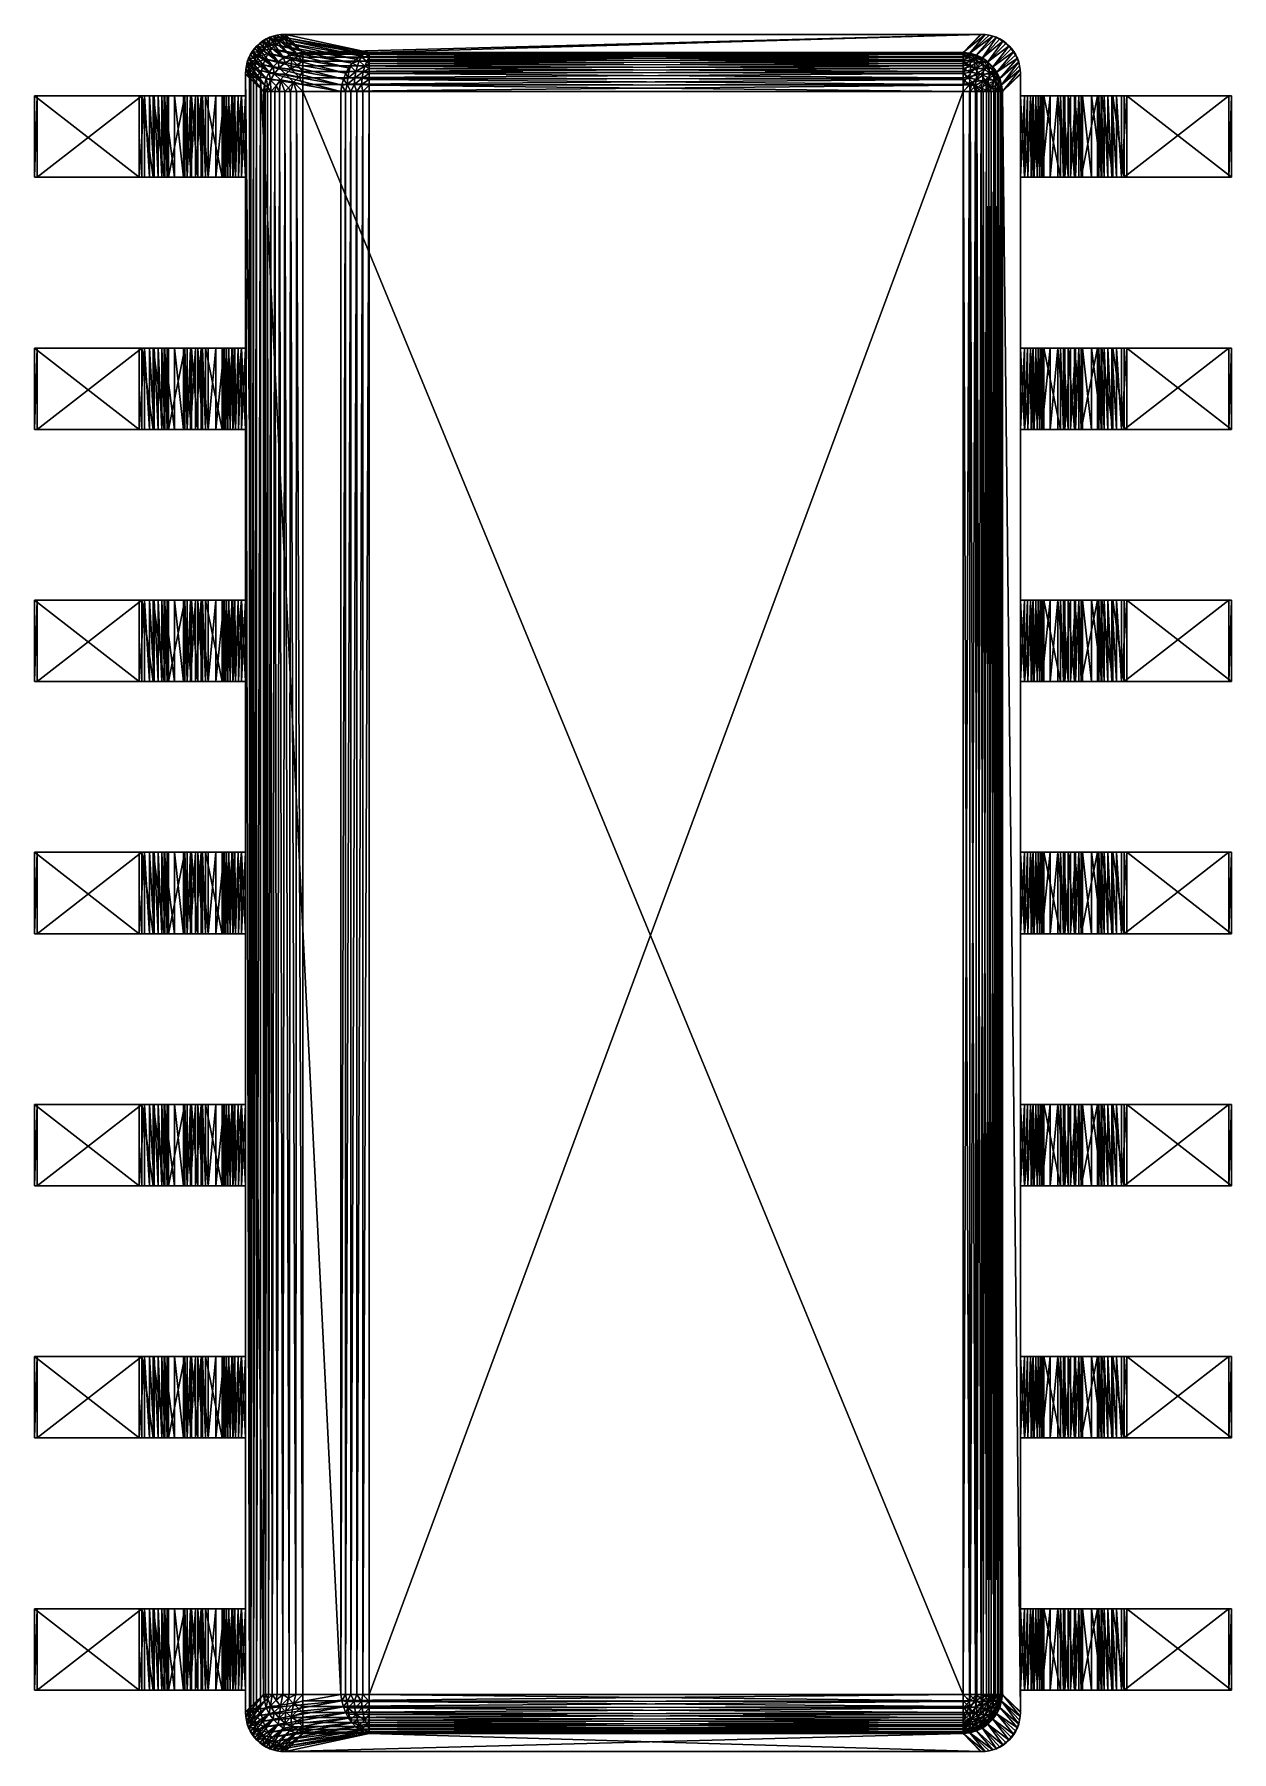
# Model space of a CAD drawing. Extents: x -3.01 to 3.01, y -4.33 to 4.33.
import ezdxf

# ---------------------------------------------------------------- set-up
doc = ezdxf.new("R2010")
doc.units = 0
for name, color, linetype in [('BODY_SO_ncl1_1', 250, 'CONTINUOUS'), ('LEAD_SO_ncl1_1', 7, 'CONTINUOUS'), ('LEAD_SO_ncl1_11', 7, 'CONTINUOUS'), ('LEAD_SO_ncl1_13', 7, 'CONTINUOUS'), ('LEAD_SO_ncl1_15', 7, 'CONTINUOUS'), ('LEAD_SO_ncl1_17', 7, 'CONTINUOUS'), ('LEAD_SO_ncl1_19', 7, 'CONTINUOUS'), ('LEAD_SO_ncl1_21', 7, 'CONTINUOUS'), ('LEAD_SO_ncl1_23', 7, 'CONTINUOUS'), ('LEAD_SO_ncl1_25', 7, 'CONTINUOUS'), ('LEAD_SO_ncl1_27', 7, 'CONTINUOUS'), ('LEAD_SO_ncl1_3', 7, 'CONTINUOUS'), ('LEAD_SO_ncl1_5', 7, 'CONTINUOUS'), ('LEAD_SO_ncl1_7', 7, 'CONTINUOUS'), ('LEAD_SO_ncl1_9', 7, 'CONTINUOUS')]:
    doc.layers.add(name, color=color, linetype=linetype)

msp = doc.modelspace()

# ---------------------------------------------------------------- meshes
at = {"layer": 'BODY_SO_ncl1_1', "color": 250}
mesh = msp.add_polyface(dxfattribs=at)
corners = [(-1.751518, 4.324994, 1.070033), (-1.752279, 4.324992, 1.070025), (-1.751517, 4.324999, 0.880008), (-1.75, 4.325, 1.07), (-1.75, 4.325, 0.88), (-1.73366, 4.305622, 1.179898), (-1.753031, 4.324986, 1.070049), (-1.328829, 4.234239, 1.58473), (-1.819151, 4.251619, 1.255867), (-1.799788, 4.271822, 1.240066), (-1.41432, 4.180237, 1.660698), (-1.836307, 4.227726, 1.26881), (-1.431476, 4.156343, 1.673641), (-1.850813, 4.200758, 1.27856), (-1.445981, 4.129375, 1.683392), (-1.778717, 4.287812, 1.221815), (-1.394957, 4.200439, 1.644897), (-1.756484, 4.299176, 1.201585), (-1.373886, 4.216429, 1.626646), (-1.351652, 4.227794, 1.606416), (-1.340562, 4.188566, 1.680285), (-1.328829, 4.177321, 1.692786), (-1.349969, 4.164343, 1.702996), (-1.328829, 4.226507, 1.614747), (-1.328829, 4.21423, 1.643209), (-1.366447, 4.211453, 1.640818), (-1.328829, 4.197702, 1.669432), (-1.377546, 4.19153, 1.667614), (-1.387137, 4.166832, 1.690769), (-1.753031, 4.324986, 0.879951), (-1.662278, 4.234239, 0.36527), (-1.728431, 4.220814, 0.355973), (-1.695845, 4.230348, 0.360038), (-1.810963, 4.316479, 0.88), (-1.772716, 4.324042, 0.880006), (-1.71906, 4.200326, 0.299048), (-1.759083, 4.205914, 0.353196), (-1.751622, 4.180756, 0.293082), (-1.684398, 4.213867, 0.308748), (-1.662278, 4.225216, 0.331596), (-1.662278, 4.190487, 0.271442), (-1.662278, 4.210483, 0.3), (-1.689832, 4.171098, 0.253942), (-1.720667, 4.149801, 0.245309)]
mesh.append_faces([[corners[k] for k in face] for face in [(0, 1, 2), (3, 0, 2), (4, 3, 2), (0, 3, 5), (6, 0, 5), (5, 3, 7), (8, 9, 10), (11, 8, 12), (13, 11, 14), (9, 15, 16), (15, 17, 18), (17, 5, 19), (12, 8, 10), (10, 9, 16), (16, 15, 18), (18, 17, 19), (19, 5, 7), (20, 21, 22), (23, 24, 19), (7, 23, 19), (19, 24, 25), (26, 21, 20), (16, 25, 27), (10, 27, 28), (18, 19, 25), (25, 24, 20), (16, 18, 25), (20, 27, 25), (10, 16, 27), (20, 22, 27), (29, 30, 4), (2, 29, 4), (31, 32, 33), (32, 30, 34), (34, 30, 29), (35, 36, 37), (32, 31, 38), (30, 32, 39), (39, 32, 38), (38, 31, 35), (40, 41, 38), (40, 35, 42), (41, 39, 38), (40, 38, 35), (37, 43, 35), (31, 36, 35)]], dxfattribs={"color": 250})
mesh = msp.add_polyface(dxfattribs=at)
corners = [(1.695845, 4.230348, 1.589962), (1.662278, 4.234239, 1.58473), (1.772716, 4.324042, 1.069994), (-1.75, 4.325, 1.07), (1.75, 4.325, 1.07), (-1.328829, 4.234239, 1.58473), (1.662278, 4.190487, 1.678558), (1.662278, 4.165835, 1.703209), (-1.328829, 4.177321, 1.692786), (1.662278, 4.210483, 1.65), (-1.328829, 4.197702, 1.669432), (1.662278, 4.225216, 1.618404), (-1.328829, 4.21423, 1.643209), (-1.328829, 4.226507, 1.614747), (1.728431, 4.220814, 1.594027), (1.684398, 4.213867, 1.641252), (1.71906, 4.200326, 1.650952), (1.689832, 4.171098, 1.696058), (-1.340562, 4.188566, 1.680285), (-1.75, 4.325, 0.88), (1.75, 4.325, 0.88), (1.662278, 4.234239, 0.36527), (-1.662278, 4.234239, 0.36527), (1.695845, 4.230348, 0.360038), (1.772716, 4.324042, 0.880006), (1.693213, 4.223426, 0.333729), (1.662278, 4.21423, 0.306791), (1.695844, 4.20854, 0.302315), (1.662278, 4.226507, 0.335253), (1.662278, 4.197702, 0.280568), (1.662278, 4.177321, 0.257214), (1.697456, 4.188451, 0.273868), (1.723153, 4.218113, 0.340061), (1.728431, 4.220814, 0.355973), (1.728331, 4.202776, 0.309185), (1.697998, 4.163768, 0.249255), (1.731502, 4.182409, 0.281068), (-1.662278, 4.190487, 0.271442), (-1.662278, 4.165835, 0.246791), (-1.662278, 4.210483, 0.3), (-1.662278, 4.225216, 0.331596)]
mesh.append_faces([[corners[k] for k in face] for face in [(0, 1, 2), (3, 4, 5), (5, 4, 1), (6, 7, 8), (9, 6, 10), (11, 9, 12), (1, 11, 13), (5, 1, 13), (13, 11, 12), (12, 9, 10), (10, 6, 8), (0, 14, 15), (1, 0, 11), (11, 0, 15), (15, 14, 16), (6, 9, 15), (6, 16, 17), (9, 11, 15), (6, 15, 16), (10, 18, 12), (3, 19, 4), (4, 19, 20), (21, 20, 22), (22, 20, 19), (21, 23, 24), (25, 26, 27), (21, 28, 23), (28, 26, 25), (29, 30, 31), (32, 23, 25), (27, 29, 31), (26, 29, 27), (33, 23, 32), (23, 28, 25), (27, 34, 25), (25, 34, 32), (31, 34, 27), (35, 36, 31), (37, 38, 30), (39, 37, 29), (40, 39, 26), (22, 40, 28), (21, 22, 28), (28, 40, 26), (26, 39, 29), (29, 37, 30)]], dxfattribs={"color": 250})
mesh = msp.add_polyface(dxfattribs=at)
corners = [(1.772241, 4.323758, 1.069994), (1.791246, 4.320701, 1.070002), (1.772716, 4.324042, 1.069994), (1.753031, 4.324986, 1.070049), (1.792081, 4.321186, 1.070002), (1.759083, 4.205914, 1.596804), (1.728431, 4.220814, 1.594027), (1.829195, 4.309982, 1.07), (1.695845, 4.230348, 1.589962), (1.810963, 4.316479, 1.07), (1.662278, 4.234239, 1.58473), (1.752279, 4.324992, 1.070025), (1.751518, 4.324994, 1.070033), (1.75, 4.325, 1.07), (1.71906, 4.200326, 1.650952), (1.751622, 4.180756, 1.656918), (1.786905, 4.186084, 1.598214), (1.720667, 4.149801, 1.704691), (1.751517, 4.324999, 0.880008), (1.75, 4.325, 0.88), (1.753031, 4.324986, 0.879951), (1.662278, 4.234239, 0.36527), (1.772716, 4.324042, 0.880006), (1.772241, 4.323758, 0.880006), (1.792081, 4.321186, 0.879998), (1.791246, 4.320701, 0.879998), (1.728431, 4.220814, 0.355973), (1.759083, 4.205914, 0.353196), (1.829195, 4.309982, 0.88), (1.695845, 4.230348, 0.360038), (1.810963, 4.316479, 0.88), (1.785957, 4.180638, 0.335568), (1.758694, 4.193374, 0.320389), (1.786905, 4.186084, 0.351786), (1.723153, 4.218113, 0.340061), (1.751136, 4.209449, 0.350387), (1.728331, 4.202776, 0.309185), (1.791894, 4.159209, 0.308718), (1.697456, 4.188451, 0.273868), (1.731502, 4.182409, 0.281068), (1.763323, 4.172556, 0.292811)]
mesh.append_faces([[corners[k] for k in face] for face in [(0, 1, 2), (3, 0, 2), (1, 4, 2), (5, 6, 7), (6, 8, 9), (7, 6, 9), (9, 8, 4), (4, 8, 2), (2, 10, 3), (11, 3, 12), (12, 3, 10), (13, 12, 10), (14, 5, 15), (5, 16, 15), (15, 17, 14), (6, 5, 14), (18, 19, 20), (20, 19, 21), (22, 23, 20), (24, 25, 22), (25, 23, 22), (13, 19, 18), (11, 12, 18), (3, 11, 20), (1, 0, 25), (0, 3, 23), (25, 0, 23), (23, 3, 20), (12, 13, 18), (20, 11, 18), (26, 27, 28), (29, 26, 30), (20, 21, 22), (22, 29, 24), (24, 29, 30), (31, 27, 32), (33, 27, 31), (26, 34, 35), (32, 27, 35), (36, 32, 34), (27, 26, 35), (34, 32, 35), (32, 37, 31), (36, 38, 39), (39, 32, 36), (32, 39, 40)]], dxfattribs={"color": 250})
mesh = msp.add_polyface(dxfattribs=at)
corners = [(-1.915872, 4.236743, 1.07), (-1.904361, 4.252171, 1.07), (-1.91691, 4.2381, 1.07), (-1.925846, 4.22028, 1.07), (-1.926764, 4.221623, 1.07), (-1.934191, 4.202935, 1.07), (-1.934982, 4.204195, 1.07), (-1.940829, 4.184867, 1.07), (-1.941479, 4.185963, 1.07), (-1.946186, 4.167081, 1.070002), (-1.915872, 4.236744, 0.88), (-1.925845, 4.220281, 0.88), (-1.93419, 4.202935, 0.88), (-1.945701, 4.166246, 1.070002), (-1.940829, 4.184868, 0.88), (-1.904361, 4.252171, 0.88), (-1.883025, 4.214651, 1.225519), (-1.850813, 4.200758, 1.27856), (-1.897829, 4.181424, 1.233226), (-1.863021, 4.244213, 1.215106), (-1.836307, 4.227726, 1.26881), (-1.819151, 4.251619, 1.255867), (-1.862294, 4.171413, 1.284867), (-1.917196, 4.174813, 1.189196), (-1.902296, 4.205466, 1.191973), (-1.882467, 4.233288, 1.193382), (-1.905509, 4.253491, 1.07), (-1.811084, 4.161905, 0.351786), (-1.786905, 4.186084, 0.351786), (-1.892667, 4.267667, 0.88), (-1.830914, 4.134083, 0.353196), (-1.91691, 4.2381, 0.88), (-1.934982, 4.204195, 0.88), (-1.926764, 4.221623, 0.88), (-1.905509, 4.253491, 0.88), (-1.878491, 4.280509, 0.88), (-1.941479, 4.185963, 0.88), (-1.946186, 4.167081, 0.879998)]
mesh.append_faces([[corners[k] for k in face] for face in [(0, 1, 2), (3, 0, 4), (5, 3, 6), (0, 2, 4), (7, 5, 8), (3, 4, 6), (5, 6, 8), (7, 8, 9), (0, 3, 10), (3, 5, 11), (5, 7, 12), (7, 13, 14), (15, 0, 10), (10, 3, 11), (11, 5, 12), (12, 7, 14), (16, 17, 18), (19, 20, 16), (21, 20, 19), (20, 17, 16), (17, 22, 18), (23, 24, 18), (24, 25, 16), (18, 24, 16), (16, 25, 19), (25, 24, 2), (24, 23, 6), (26, 25, 2), (2, 24, 4), (4, 24, 6), (6, 23, 8), (27, 28, 29), (30, 27, 31), (32, 30, 33), (33, 30, 31), (31, 27, 34), (34, 27, 29), (29, 28, 35), (12, 14, 36), (14, 37, 36), (11, 12, 32), (12, 36, 32), (10, 11, 33), (11, 32, 33), (15, 10, 31), (10, 33, 31)]], dxfattribs={"color": 250})
mesh = msp.add_polyface(dxfattribs=at)
corners = [(-1.846623, 4.301764, 1.07), (-1.84528, 4.300846, 1.07), (-1.829195, 4.309982, 1.07), (-1.827935, 4.309191, 1.07), (-1.8631, 4.29191, 1.07), (-1.861743, 4.290872, 1.07), (-1.878491, 4.280509, 1.07), (-1.877171, 4.279361, 1.07), (-1.892667, 4.267667, 1.07), (-1.891421, 4.266421, 1.07), (-1.905509, 4.253491, 1.07), (-1.904361, 4.252171, 1.07), (-1.91691, 4.2381, 1.07), (-1.877171, 4.279361, 0.88), (-1.891421, 4.266421, 0.88), (-1.861743, 4.290872, 0.88), (-1.845281, 4.300845, 0.88), (-1.827935, 4.30919, 0.88), (-1.915872, 4.236743, 1.07), (-1.904361, 4.252171, 0.88), (-1.819151, 4.251619, 1.255867), (-1.863021, 4.244213, 1.215106), (-1.838509, 4.26909, 1.202345), (-1.882467, 4.233288, 1.193382), (-1.858288, 4.257467, 1.193382), (-1.830466, 4.277296, 1.191973), (-1.878491, 4.280509, 0.88), (-1.786905, 4.186084, 0.351786), (-1.8631, 4.29191, 0.88), (-1.759083, 4.205914, 0.353196), (-1.846623, 4.301764, 0.88), (-1.905509, 4.253491, 0.88), (-1.91691, 4.2381, 0.88), (-1.892667, 4.267667, 0.88), (-1.829195, 4.309982, 0.88)]
mesh.append_faces([[corners[k] for k in face] for face in [(0, 1, 2), (1, 3, 2), (4, 5, 0), (5, 1, 0), (6, 7, 4), (7, 5, 4), (8, 9, 6), (9, 7, 6), (10, 9, 8), (11, 9, 10), (12, 11, 10), (13, 9, 14), (7, 9, 13), (5, 7, 15), (1, 5, 16), (3, 1, 17), (9, 11, 14), (11, 18, 19), (17, 1, 16), (16, 5, 15), (15, 7, 13), (14, 11, 19), (20, 21, 22), (23, 24, 21), (24, 25, 22), (21, 24, 22), (25, 24, 4), (24, 23, 8), (2, 25, 0), (0, 25, 4), (4, 24, 6), (6, 24, 8), (8, 23, 10), (26, 27, 28), (28, 29, 30), (14, 19, 31), (19, 32, 31), (13, 14, 26), (14, 31, 33), (15, 13, 28), (14, 33, 26), (16, 15, 30), (13, 26, 28), (17, 16, 34), (15, 28, 30), (16, 30, 34)]], dxfattribs={"color": 250})
mesh = msp.add_polyface(dxfattribs=at)
corners = [(-1.772716, 4.324042, 1.069994), (-1.772241, 4.323758, 1.069994), (-1.753031, 4.324986, 1.070049), (-1.792081, 4.321186, 1.070002), (-1.791246, 4.320701, 1.070002), (-1.810963, 4.316479, 1.07), (-1.809867, 4.315829, 1.07), (-1.829195, 4.309982, 1.07), (-1.827935, 4.309191, 1.07), (-1.809868, 4.315829, 0.88), (-1.791246, 4.320701, 0.879998), (-1.772241, 4.323758, 0.880006), (-1.753031, 4.324986, 0.879951), (-1.752279, 4.324992, 1.070025), (-1.751517, 4.324999, 0.880008), (-1.827935, 4.30919, 0.88), (-1.751518, 4.324994, 1.070033), (-1.799788, 4.271822, 1.240066), (-1.819151, 4.251619, 1.255867), (-1.838509, 4.26909, 1.202345), (-1.778717, 4.287812, 1.221815), (-1.799813, 4.292196, 1.189196), (-1.756484, 4.299176, 1.201585), (-1.767228, 4.301731, 1.185131), (-1.73366, 4.305622, 1.179898), (-1.830466, 4.277296, 1.191973), (-1.786905, 4.186084, 0.351786), (-1.759083, 4.205914, 0.353196), (-1.8631, 4.29191, 0.88), (-1.728431, 4.220814, 0.355973), (-1.829195, 4.309982, 0.88), (-1.846623, 4.301764, 0.88), (-1.810963, 4.316479, 0.88), (-1.695845, 4.230348, 0.360038), (-1.792081, 4.321186, 0.879998), (-1.772716, 4.324042, 0.880006), (-1.751622, 4.180756, 0.293082)]
mesh.append_faces([[corners[k] for k in face] for face in [(0, 1, 2), (3, 4, 0), (4, 1, 0), (5, 6, 3), (6, 4, 3), (7, 8, 5), (8, 6, 5), (6, 8, 9), (4, 6, 10), (1, 4, 11), (2, 1, 12), (13, 2, 12), (14, 13, 12), (12, 1, 11), (11, 4, 10), (10, 6, 9), (9, 8, 15), (13, 16, 2), (17, 18, 19), (20, 17, 21), (22, 20, 23), (24, 22, 23), (23, 20, 21), (21, 17, 25), (25, 17, 19), (21, 25, 7), (23, 21, 5), (24, 23, 0), (2, 24, 0), (0, 23, 3), (3, 23, 5), (5, 21, 7), (26, 27, 28), (27, 29, 30), (31, 27, 30), (30, 29, 32), (32, 33, 34), (34, 33, 35), (9, 15, 32), (10, 9, 34), (15, 30, 32), (11, 10, 35), (9, 32, 34), (12, 11, 35), (10, 34, 35), (27, 26, 36)]], dxfattribs={"color": 250})
mesh = msp.add_polyface(dxfattribs=at)
corners = [(1.861743, 4.290872, 1.07), (1.877171, 4.279361, 1.07), (1.8631, 4.29191, 1.07), (1.84528, 4.300846, 1.07), (1.846623, 4.301764, 1.07), (1.878491, 4.280509, 1.07), (1.827935, 4.309191, 1.07), (1.829195, 4.309982, 1.07), (1.809867, 4.315829, 1.07), (1.810963, 4.316479, 1.07), (1.791246, 4.320701, 1.070002), (1.792081, 4.321186, 1.070002), (1.786905, 4.186084, 1.598214), (1.759083, 4.205914, 1.596804), (1.811084, 4.161905, 1.598214), (1.892667, 4.267667, 1.07), (1.830914, 4.134083, 1.596804), (1.91691, 4.2381, 1.07), (1.905509, 4.253491, 1.07), (1.810963, 4.316479, 0.88), (1.809868, 4.315829, 0.88), (1.792081, 4.321186, 0.879998), (1.791246, 4.320701, 0.879998), (1.829195, 4.309982, 0.88), (1.827935, 4.30919, 0.88), (1.846623, 4.301764, 0.88), (1.845281, 4.300845, 0.88), (1.8631, 4.29191, 0.88), (1.861744, 4.290872, 0.88), (1.877171, 4.279361, 0.88), (1.811084, 4.161905, 0.351786), (1.830914, 4.134083, 0.353196), (1.91691, 4.2381, 0.88), (1.786905, 4.186084, 0.351786), (1.892667, 4.267667, 0.88), (1.759083, 4.205914, 0.353196), (1.728431, 4.220814, 0.355973), (1.878491, 4.280509, 0.88), (1.905509, 4.253491, 0.88)]
mesh.append_faces([[corners[k] for k in face] for face in [(0, 1, 2), (3, 0, 4), (1, 5, 2), (6, 3, 7), (0, 2, 4), (8, 6, 9), (3, 4, 7), (10, 8, 11), (6, 7, 9), (8, 9, 11), (12, 13, 2), (14, 12, 15), (16, 14, 17), (18, 14, 15), (15, 12, 5), (5, 12, 2), (2, 13, 4), (4, 13, 7), (19, 20, 21), (20, 22, 21), (23, 24, 19), (24, 20, 19), (25, 26, 23), (26, 24, 23), (27, 28, 25), (28, 26, 25), (29, 28, 27), (0, 3, 28), (1, 0, 29), (3, 6, 26), (6, 8, 24), (8, 10, 20), (29, 0, 28), (28, 3, 26), (26, 6, 24), (24, 8, 20), (20, 10, 22), (30, 31, 32), (33, 30, 34), (35, 33, 27), (19, 36, 23), (23, 35, 25), (25, 35, 27), (27, 33, 37), (37, 33, 34), (34, 30, 38)]], dxfattribs={"color": 250})
mesh = msp.add_polyface(dxfattribs=at)
corners = [(1.934191, 4.202935, 1.07), (1.940829, 4.184867, 1.07), (1.941479, 4.185963, 1.07), (1.946186, 4.167081, 1.070002), (1.925846, 4.22028, 1.07), (1.934982, 4.204195, 1.07), (1.915872, 4.236743, 1.07), (1.926764, 4.221623, 1.07), (1.904361, 4.252171, 1.07), (1.91691, 4.2381, 1.07), (1.891421, 4.266421, 1.07), (1.905509, 4.253491, 1.07), (1.877171, 4.279361, 1.07), (1.878491, 4.280509, 1.07), (1.892667, 4.267667, 1.07), (1.830914, 4.134083, 1.596804), (1.811084, 4.161905, 1.598214), (1.878491, 4.280509, 0.88), (1.877171, 4.279361, 0.88), (1.8631, 4.29191, 0.88), (1.892667, 4.267667, 0.88), (1.891421, 4.266421, 0.88), (1.905509, 4.253491, 0.88), (1.904361, 4.252171, 0.88), (1.91691, 4.2381, 0.88), (1.915872, 4.236743, 0.88), (1.925845, 4.220281, 0.88), (1.926764, 4.221623, 0.88), (1.93419, 4.202935, 0.88), (1.934982, 4.204195, 0.88), (1.940829, 4.184868, 0.88), (1.941479, 4.185963, 0.88), (1.946186, 4.167081, 0.879998), (1.945701, 4.166246, 0.879998), (1.811084, 4.161905, 0.351786), (1.830914, 4.134083, 0.353196)]
mesh.append_faces([[corners[k] for k in face] for face in [(0, 1, 2), (1, 3, 2), (4, 0, 5), (0, 2, 5), (6, 4, 7), (4, 5, 7), (8, 6, 9), (6, 7, 9), (10, 8, 11), (8, 9, 11), (12, 10, 13), (10, 11, 14), (10, 14, 13), (5, 15, 7), (7, 15, 9), (9, 16, 11), (17, 18, 19), (20, 21, 17), (21, 18, 17), (22, 21, 20), (23, 21, 22), (24, 23, 22), (25, 23, 24), (26, 25, 27), (28, 26, 29), (25, 24, 27), (30, 28, 31), (26, 27, 29), (28, 29, 31), (30, 31, 32), (23, 10, 21), (6, 8, 25), (4, 6, 26), (0, 4, 28), (1, 0, 30), (8, 10, 23), (10, 12, 21), (33, 1, 30), (30, 0, 28), (28, 4, 26), (26, 6, 25), (25, 8, 23), (21, 12, 18), (22, 34, 24), (24, 35, 27), (27, 35, 29)]], dxfattribs={"color": 250})
mesh = msp.add_polyface(dxfattribs=at)
corners = [(-1.945701, 4.166246, 1.070002), (-1.940829, 4.184867, 1.07), (-1.946186, 4.167081, 1.070002), (-1.948758, 4.147241, 1.069994), (-1.949042, 4.147716, 1.069994), (-1.949986, 4.128031, 1.070049), (-1.95, 4.125, 1.07), (-1.95, 4.125, 0.88), (-1.949999, 4.126517, 0.880008), (-1.949992, 4.127279, 1.070025), (-1.949994, 4.126518, 1.070033), (-1.949986, 4.128031, 0.879951), (-1.945701, 4.166246, 0.879998), (-1.940829, 4.184868, 0.88), (-1.948758, 4.147241, 0.880006), (-1.930622, 4.10866, 1.179898), (-1.923046, 4.10866, 1.209457), (-1.926731, 4.142228, 1.185131), (-1.906921, 4.145682, 1.237959), (-1.894949, 4.10866, 1.263431), (-1.911063, 4.10866, 1.237518), (-1.875082, 4.10866, 1.28659), (-1.870454, 4.140447, 1.287567), (-1.897829, 4.181424, 1.233226), (-1.862294, 4.171413, 1.284867), (-1.917196, 4.174813, 1.189196), (-1.941479, 4.185963, 1.07), (-1.845814, 4.103431, 0.355973), (-1.830914, 4.134083, 0.353196), (-1.934982, 4.204195, 0.88), (-1.855348, 4.070845, 0.360038), (-1.941479, 4.185963, 0.88), (-1.859239, 4.037278, 0.36527), (-1.949042, 4.147716, 0.880006), (-1.946186, 4.167081, 0.879998), (-1.811084, 4.161905, 0.351786), (-1.805756, 4.126622, 0.293082), (-1.825326, 4.09406, 0.299048)]
mesh.append_faces([[corners[k] for k in face] for face in [(0, 1, 2), (3, 0, 4), (5, 3, 4), (0, 2, 4), (6, 7, 8), (9, 10, 8), (5, 9, 11), (0, 3, 12), (13, 0, 12), (3, 5, 14), (12, 3, 14), (14, 5, 11), (10, 6, 8), (11, 9, 8), (8, 7, 11), (5, 15, 10), (9, 5, 10), (10, 15, 6), (16, 15, 17), (18, 16, 17), (19, 20, 18), (21, 19, 22), (22, 19, 18), (20, 16, 18), (23, 24, 18), (25, 18, 17), (24, 22, 18), (18, 25, 23), (25, 17, 26), (17, 15, 4), (26, 17, 2), (2, 17, 4), (4, 15, 5), (27, 28, 29), (30, 27, 31), (11, 32, 33), (33, 30, 34), (34, 30, 31), (31, 27, 29), (12, 14, 33), (14, 11, 33), (13, 12, 34), (12, 33, 34), (35, 28, 36), (28, 27, 37), (36, 28, 37)]], dxfattribs={"color": 250})
mesh = msp.add_polyface(dxfattribs=at)
corners = [(-1.328829, 4.177321, 1.692786), (1.662278, 4.165835, 1.703209), (-1.328829, 4.153576, 1.71271), (1.662278, 4.137278, 1.723205), (-1.328829, 4.127038, 1.728727), (1.662278, 4.105682, 1.737939), (-1.328829, 4.098343, 1.74045), (-1.862294, 4.171413, 1.284867), (-1.850813, 4.200758, 1.27856), (-1.457462, 4.10003, 1.689698), (-1.870454, 4.140447, 1.287567), (-1.465622, 4.069064, 1.692398), (-1.445981, 4.129375, 1.683392), (-1.836307, 4.227726, 1.26881), (-1.431476, 4.156343, 1.673641), (-1.349969, 4.164343, 1.702996), (-1.357606, 4.136186, 1.721432), (-1.363236, 4.104968, 1.735025), (-1.422065, 4.164343, 1.673132), (-1.429702, 4.136186, 1.691569), (-1.435332, 4.104968, 1.705162), (-1.400664, 4.106294, 1.723426), (-1.394924, 4.138124, 1.709567), (-1.41432, 4.180237, 1.660698), (-1.387137, 4.166832, 1.690769), (-1.377546, 4.19153, 1.667614), (-1.825326, 4.09406, 0.299048), (-1.774801, 4.095667, 0.245309), (-1.805756, 4.126622, 0.293082), (-1.780882, 4.155882, 0.291068), (-1.811084, 4.161905, 0.351786), (-1.751622, 4.180756, 0.293082), (-1.786905, 4.186084, 0.351786), (-1.662278, 4.137278, 0.226795), (-1.662278, 4.165835, 0.246791), (-1.689832, 4.171098, 0.253942), (-1.680401, 4.109535, 0.214392), (-1.720667, 4.149801, 0.245309), (-1.662278, 4.105682, 0.212061), (-1.749344, 4.124344, 0.242396), (-1.71906, 4.200326, 0.299048), (-1.662278, 4.190487, 0.271442), (-1.708319, 4.083319, 0.210896), (1.662278, 4.127038, 0.221273), (1.662278, 4.153576, 0.23729)]
mesh.append_faces([[corners[k] for k in face] for face in [(0, 1, 2), (2, 3, 4), (4, 5, 6), (7, 8, 9), (10, 7, 11), (11, 7, 9), (9, 8, 12), (12, 13, 14), (15, 2, 16), (4, 6, 17), (14, 18, 19), (9, 12, 20), (20, 12, 19), (21, 20, 22), (2, 4, 16), (0, 2, 15), (16, 4, 17), (18, 23, 24), (16, 22, 15), (12, 14, 19), (22, 20, 19), (14, 23, 18), (22, 19, 18), (25, 15, 24), (22, 18, 24), (15, 22, 24), (21, 16, 17), (16, 21, 22), (26, 27, 28), (29, 30, 28), (31, 32, 29), (33, 34, 35), (36, 33, 37), (38, 33, 36), (39, 36, 37), (37, 35, 40), (32, 30, 29), (34, 41, 35), (37, 33, 35), (36, 39, 42), (29, 37, 31), (37, 29, 39), (28, 39, 29), (39, 28, 27), (33, 38, 43), (34, 33, 44)]], dxfattribs={"color": 250})
mesh = msp.add_polyface(dxfattribs=at)
corners = [(1.662278, 4.137278, 1.723205), (1.662278, 4.105682, 1.737939), (-1.328829, 4.127038, 1.728727), (1.662278, 4.165835, 1.703209), (-1.328829, 4.153576, 1.71271), (1.780882, 4.155882, 1.658932), (1.811084, 4.161905, 1.598214), (1.805756, 4.126622, 1.656918), (1.751622, 4.180756, 1.656918), (1.786905, 4.186084, 1.598214), (1.689832, 4.171098, 1.696058), (1.680401, 4.109535, 1.735608), (1.720667, 4.149801, 1.704691), (1.749344, 4.124344, 1.707604), (1.71906, 4.200326, 1.650952), (1.662278, 4.190487, 1.678558), (1.708319, 4.083319, 1.739104), (1.774801, 4.095667, 1.704691), (1.697456, 4.188451, 0.273868), (1.662278, 4.177321, 0.257214), (1.697998, 4.163768, 0.249255), (1.662278, 4.153576, 0.23729), (1.662278, 4.127038, 0.221273), (1.697456, 4.135242, 0.229221), (1.811084, 4.161905, 0.351786), (1.786905, 4.186084, 0.351786), (1.785957, 4.180638, 0.335568), (1.763323, 4.172556, 0.292811), (1.791894, 4.159209, 0.308718), (1.758694, 4.193374, 0.320389), (1.662278, 4.098343, 0.20955), (1.695844, 4.103739, 0.214376), (1.731502, 4.182409, 0.281068), (1.73257, 4.157633, 0.256566), (1.764882, 4.147628, 0.268489), (1.793894, 4.134075, 0.284642), (1.731502, 4.129201, 0.236421), (1.728331, 4.097975, 0.221246), (1.763323, 4.119348, 0.248163), (1.758694, 4.088573, 0.232451), (1.791894, 4.106, 0.264071), (1.816297, 4.142795, 0.328279), (-1.662278, 4.165835, 0.246791), (-1.662278, 4.137278, 0.226795), (-1.662278, 4.105682, 0.212061)]
mesh.append_faces([[corners[k] for k in face] for face in [(0, 1, 2), (3, 0, 4), (5, 6, 7), (8, 9, 5), (0, 3, 10), (11, 0, 12), (1, 0, 11), (13, 11, 12), (12, 10, 14), (9, 6, 5), (3, 15, 10), (12, 0, 10), (11, 13, 16), (5, 12, 8), (12, 5, 13), (7, 13, 5), (13, 7, 17), (18, 19, 20), (21, 22, 23), (24, 25, 26), (19, 21, 20), (27, 28, 29), (22, 30, 31), (20, 21, 23), (23, 22, 31), (28, 24, 26), (32, 20, 33), (33, 27, 32), (27, 33, 34), (34, 28, 27), (28, 34, 35), (23, 33, 20), (33, 23, 36), (31, 36, 23), (36, 31, 37), (36, 34, 33), (34, 36, 38), (37, 38, 36), (38, 37, 39), (38, 35, 34), (35, 38, 40), (39, 40, 38), (35, 41, 28), (19, 42, 21), (21, 43, 22), (22, 44, 30)]], dxfattribs={"color": 250})
mesh = msp.add_polyface(dxfattribs=at)
corners = [(1.949042, 4.147716, 1.069994), (1.948758, 4.147241, 1.069994), (1.949986, 4.128031, 1.070049), (1.945701, 4.166246, 1.070002), (1.940829, 4.184867, 1.07), (1.946186, 4.167081, 1.070002), (1.949992, 4.127279, 1.070025), (1.949994, 4.126518, 1.070033), (1.845814, 4.103431, 1.594027), (1.830914, 4.134083, 1.596804), (1.934982, 4.204195, 1.07), (1.855348, 4.070845, 1.589962), (1.941479, 4.185963, 1.07), (1.859239, 4.037278, 1.58473), (1.825326, 4.09406, 1.650952), (1.774801, 4.095667, 1.704691), (1.805756, 4.126622, 1.656918), (1.811084, 4.161905, 1.598214), (1.945701, 4.166246, 0.879998), (1.940829, 4.184868, 0.88), (1.946186, 4.167081, 0.879998), (1.948758, 4.147241, 0.880006), (1.949042, 4.147716, 0.880006), (1.949986, 4.128031, 0.879951), (1.949999, 4.126517, 0.880008), (1.95, 4.125, 0.88), (1.95, 4.125, 1.07), (1.830914, 4.134083, 0.353196), (1.845814, 4.103431, 0.355973), (1.934982, 4.204195, 0.88), (1.855348, 4.070845, 0.360038), (1.941479, 4.185963, 0.88), (1.859239, 4.037278, 0.36527), (1.816297, 4.142795, 0.328279), (1.811084, 4.161905, 0.351786), (1.791894, 4.159209, 0.308718), (1.835748, 4.123844, 0.350864), (1.838424, 4.098165, 0.327437), (1.818673, 4.117408, 0.304504), (1.793894, 4.134075, 0.284642), (1.791894, 4.106, 0.264071), (1.816297, 4.089586, 0.283631)]
mesh.append_faces([[corners[k] for k in face] for face in [(0, 1, 2), (3, 1, 0), (4, 3, 5), (3, 0, 5), (6, 7, 2), (8, 9, 10), (11, 8, 12), (2, 13, 0), (0, 11, 5), (5, 11, 12), (12, 8, 10), (14, 15, 16), (17, 9, 16), (9, 8, 14), (16, 9, 14), (18, 19, 20), (21, 18, 22), (23, 21, 22), (18, 20, 22), (24, 23, 25), (3, 4, 18), (1, 3, 21), (2, 1, 23), (6, 2, 23), (7, 6, 24), (26, 7, 24), (25, 26, 24), (24, 6, 23), (23, 1, 21), (21, 3, 18), (27, 28, 29), (28, 30, 31), (29, 28, 31), (31, 30, 20), (20, 30, 22), (22, 32, 23), (33, 34, 35), (27, 34, 33), (27, 33, 36), (37, 36, 33), (38, 37, 33), (28, 27, 36), (37, 28, 36), (33, 39, 38), (40, 38, 39), (38, 40, 41)]], dxfattribs={"color": 250})
mesh = msp.add_polyface(dxfattribs=at)
corners = [(-1.949986, 4.128031, 0.879951), (-1.95, 4.125, 0.88), (-1.859239, 4.037278, 0.36527), (1.662278, 4.072007, 1.746962), (1.662278, 4.037278, 1.75), (-1.328829, 4.068181, 1.747598), (1.662278, 4.105682, 1.737939), (-1.328829, 4.098343, 1.74045), (1.680401, 4.109535, 1.735608), (1.708319, 4.083319, 1.739104), (-1.875082, 4.10866, 1.28659), (-1.870454, 4.140447, 1.287567), (-1.47025, 4.037278, 1.691421), (-1.465622, 4.069064, 1.692398), (-1.457462, 4.10003, 1.689698), (-1.438781, 4.071655, 1.713489), (-1.404181, 4.072329, 1.731916), (-1.419627, 4.037278, 1.728201), (-1.360116, 4.037278, 1.747538), (-1.390632, 4.037278, 1.740211), (-1.366685, 4.071655, 1.743352), (-1.435332, 4.104968, 1.705162), (-1.363236, 4.104968, 1.735025), (-1.446386, 4.037278, 1.711803), (-1.400664, 4.106294, 1.723426), (-1.855348, 4.070845, 0.360038), (-1.949042, 4.147716, 0.880006), (1.662278, 4.068181, 0.202402), (1.662278, 4.037278, 0.2), (1.693213, 4.070217, 0.205172), (1.662278, 4.098343, 0.20955), (-1.845814, 4.103431, 0.355973), (-1.838867, 4.059398, 0.308748), (-1.851507, 4.037278, 0.335253), (-1.662278, 4.072007, 0.203038), (-1.662278, 4.105682, 0.212061), (-1.680401, 4.109535, 0.214392), (-1.708319, 4.083319, 0.210896), (-1.723343, 4.037278, 0.20955), (-1.734535, 4.055401, 0.214392), (-1.778576, 4.037278, 0.23729), (-1.774801, 4.095667, 0.245309), (-1.796098, 4.064832, 0.253942), (-1.825326, 4.09406, 0.299048), (-1.752038, 4.037278, 0.221273), (-1.822702, 4.037278, 0.280568), (-1.693181, 4.037278, 0.202402), (-1.749344, 4.124344, 0.242396), (-1.662278, 4.037278, 0.2)]
mesh.append_faces([[corners[k] for k in face] for face in [(0, 1, 2), (3, 4, 5), (6, 3, 7), (7, 3, 5), (3, 6, 8), (3, 9, 4), (10, 11, 12), (12, 11, 13), (14, 15, 13), (16, 17, 15), (18, 19, 20), (19, 17, 16), (20, 5, 18), (14, 21, 15), (7, 5, 20), (22, 7, 20), (19, 16, 20), (17, 23, 15), (23, 13, 15), (16, 22, 20), (22, 16, 24), (15, 24, 16), (24, 15, 21), (2, 25, 26), (27, 28, 29), (30, 27, 29), (31, 25, 32), (32, 25, 33), (34, 35, 36), (37, 34, 36), (38, 37, 39), (40, 41, 42), (41, 43, 42), (43, 31, 32), (40, 44, 41), (41, 44, 39), (32, 45, 43), (43, 45, 42), (38, 46, 37), (47, 41, 37), (34, 37, 48), (46, 48, 37), (37, 41, 39), (34, 48, 27), (35, 34, 30), (30, 34, 27)]], dxfattribs={"color": 250})
mesh = msp.add_polyface(dxfattribs=at)
corners = [(-1.859239, -4.037278, 0.36527), (-1.95, 4.125, 0.88), (-1.95, -4.125, 0.88), (-1.95, -4.125, 1.07), (-1.95, 4.125, 1.07), (-1.930622, -4.10866, 1.179898), (1.662278, -4.037278, 1.75), (-1.328829, -4.037278, 1.75), (1.662278, 4.037278, 1.75), (-1.47025, -4.037278, 1.691421), (-1.446386, 4.037278, 1.711803), (-1.446386, -4.037278, 1.711803), (-1.419627, 4.037278, 1.728201), (-1.419627, -4.037278, 1.728201), (-1.390632, 4.037278, 1.740211), (-1.390632, -4.037278, 1.740211), (-1.360116, 4.037278, 1.747538), (-1.360116, -4.037278, 1.747538), (-1.328829, 4.037278, 1.75), (-1.328829, -4.072007, 1.746962), (-1.404181, -4.072329, 1.731916), (-1.438781, -4.071655, 1.713489), (-1.465622, -4.069064, 1.692398), (-1.366685, -4.071655, 1.743352), (-1.457462, -4.10003, 1.689698), (1.662278, -4.068181, 1.747598), (1.662278, -4.098343, 1.74045), (-1.875082, -4.10866, 1.28659), (-1.923046, -4.10866, 1.209457), (-1.923046, 4.10866, 1.209457), (-1.911063, -4.10866, 1.237518), (-1.911063, 4.10866, 1.237518), (-1.894949, -4.10866, 1.263431), (-1.894949, 4.10866, 1.263431), (-1.875082, 4.10866, 1.28659), (-1.855348, -4.070845, 0.360038), (-1.845814, -4.103431, 0.355973), (-1.838867, -4.059398, 0.308748), (-1.850216, -4.037278, 0.331596), (-1.762278, -4.037278, 0.226795), (-1.790835, -4.037278, 0.246791), (-1.796098, -4.064832, 0.253942), (-1.734535, -4.055401, 0.214392), (-1.774801, -4.095667, 0.245309), (-1.697007, -4.037278, 0.203038), (-1.730682, -4.037278, 0.212061), (-1.708319, -4.083319, 0.210896), (-1.815487, -4.037278, 0.271442), (-1.835483, -4.037278, 0.3), (-1.825326, -4.09406, 0.299048), (-1.662278, -4.037278, 0.2), (-1.662278, -4.068181, 0.202402), (1.662278, -4.072007, 0.203038), (1.662278, -4.037278, 0.2), (-1.662278, -4.098343, 0.20955)]
mesh.append_faces([[corners[k] for k in face] for face in [(0, 1, 2), (3, 2, 4), (5, 3, 4), (6, 7, 8), (9, 10, 11), (11, 12, 13), (13, 14, 15), (15, 16, 17), (17, 18, 7), (17, 7, 19), (13, 20, 21), (9, 11, 22), (15, 17, 23), (24, 22, 21), (11, 21, 22), (17, 19, 23), (11, 13, 21), (13, 15, 20), (20, 15, 23), (19, 7, 25), (26, 19, 25), (9, 22, 27), (28, 5, 29), (30, 28, 31), (32, 30, 33), (27, 32, 34), (9, 27, 34), (35, 36, 37), (0, 35, 38), (38, 35, 37), (39, 40, 41), (42, 39, 43), (44, 45, 42), (46, 44, 42), (45, 39, 42), (47, 48, 37), (47, 49, 41), (48, 38, 37), (47, 37, 49), (40, 47, 41), (43, 39, 41), (44, 46, 50), (51, 50, 46), (52, 53, 51), (54, 52, 51), (51, 53, 50)]], dxfattribs={"color": 250})
mesh = msp.add_polyface(dxfattribs=at)
corners = [(-1.859239, 4.037278, 0.36527), (-1.95, 4.125, 0.88), (-1.859239, -4.037278, 0.36527), (-1.95, 4.125, 1.07), (-1.95, -4.125, 0.88), (-1.930622, 4.10866, 1.179898), (-1.930622, -4.10866, 1.179898), (1.859239, 4.037278, 1.58473), (1.95, 4.125, 1.07), (1.95, -4.125, 1.07), (-1.328829, 4.068181, 1.747598), (1.662278, 4.037278, 1.75), (-1.328829, 4.037278, 1.75), (1.855348, 4.070845, 1.589962), (1.851507, 4.037278, 1.614747), (1.796098, 4.064832, 1.696058), (1.822702, 4.037278, 1.669432), (1.802321, 4.037278, 1.692786), (1.83923, 4.037278, 1.643209), (1.838867, 4.059398, 1.641252), (1.778576, 4.037278, 1.71271), (1.752038, 4.037278, 1.728727), (1.723343, 4.037278, 1.74045), (1.734535, 4.055401, 1.735608), (-1.875082, 4.10866, 1.28659), (-1.894949, -4.10866, 1.263431), (-1.894949, 4.10866, 1.263431), (-1.911063, -4.10866, 1.237518), (-1.911063, 4.10866, 1.237518), (-1.923046, -4.10866, 1.209457), (-1.923046, 4.10866, 1.209457), (-1.446386, 4.037278, 1.711803), (-1.47025, 4.037278, 1.691421), (-1.465622, 4.069064, 1.692398), (-1.360116, 4.037278, 1.747538), (-1.47025, -4.037278, 1.691421), (1.95, 4.125, 0.88), (1.762278, 4.037278, 0.226795), (1.776261, 4.044502, 0.235818), (1.751136, 4.05624, 0.22183), (1.693213, 4.070217, 0.205172), (1.662278, 4.037278, 0.2), (1.697007, 4.037278, 0.203038), (1.835483, 4.037278, 0.3), (1.850216, 4.037278, 0.331596), (1.849619, 4.049756, 0.331099), (1.730682, 4.037278, 0.212061), (1.723153, 4.064904, 0.211503), (1.815487, 4.037278, 0.271442), (1.827801, 4.042093, 0.287844), (1.809242, 4.060175, 0.266294), (1.790835, 4.037278, 0.246791), (1.859239, 4.037278, 0.36527), (-1.662278, 4.037278, 0.2), (1.662278, -4.037278, 0.2), (-1.851507, 4.037278, 0.335253), (-1.850216, -4.037278, 0.331596), (-1.83923, 4.037278, 0.306791), (-1.835483, -4.037278, 0.3), (-1.822702, 4.037278, 0.280568), (-1.815487, -4.037278, 0.271442), (-1.802321, 4.037278, 0.257214), (-1.790835, -4.037278, 0.246791), (-1.778576, 4.037278, 0.23729), (-1.762278, -4.037278, 0.226795), (-1.752038, 4.037278, 0.221273), (-1.730682, -4.037278, 0.212061), (-1.723343, 4.037278, 0.20955), (-1.697007, -4.037278, 0.203038), (-1.693181, 4.037278, 0.202402), (-1.662278, -4.037278, 0.2), (-1.855348, 4.070845, 0.360038), (-1.796098, 4.064832, 0.253942), (-1.838867, 4.059398, 0.308748), (-1.734535, 4.055401, 0.214392), (1.662278, 4.068181, 0.202402)]
mesh.append_faces([[corners[k] for k in face] for face in [(0, 1, 2), (3, 4, 1), (5, 6, 3), (7, 8, 9), (10, 11, 12), (13, 7, 14), (15, 16, 17), (18, 16, 19), (14, 18, 19), (17, 20, 15), (21, 22, 23), (24, 25, 26), (26, 27, 28), (28, 29, 30), (30, 6, 5), (31, 32, 33), (12, 34, 10), (35, 24, 32), (8, 36, 9), (37, 38, 39), (40, 41, 42), (43, 44, 45), (42, 46, 47), (46, 37, 39), (48, 49, 50), (51, 48, 50), (37, 51, 38), (44, 52, 45), (48, 43, 49), (41, 53, 54), (0, 2, 55), (55, 56, 57), (57, 58, 59), (59, 60, 61), (61, 62, 63), (63, 64, 65), (65, 66, 67), (67, 68, 69), (69, 70, 53), (71, 0, 55), (72, 59, 61), (57, 59, 73), (55, 57, 73), (61, 63, 72), (65, 67, 74), (75, 53, 41)]], dxfattribs={"color": 250})
mesh = msp.add_polyface(dxfattribs=at)
corners = [(1.662278, 4.037278, 1.75), (-1.328829, -4.037278, 1.75), (-1.328829, 4.037278, 1.75), (-1.360116, 4.037278, 1.747538), (-1.360116, -4.037278, 1.747538), (-1.390632, 4.037278, 1.740211), (-1.390632, -4.037278, 1.740211), (-1.419627, 4.037278, 1.728201), (-1.419627, -4.037278, 1.728201), (-1.446386, 4.037278, 1.711803), (-1.446386, -4.037278, 1.711803), (-1.47025, 4.037278, 1.691421), (-1.47025, -4.037278, 1.691421), (1.835483, -4.037278, 1.65), (1.815487, -4.037278, 1.678558), (1.822702, 4.037278, 1.669432), (1.850216, -4.037278, 1.618404), (1.83923, 4.037278, 1.643209), (1.859239, -4.037278, 1.58473), (1.851507, 4.037278, 1.614747), (1.859239, 4.037278, 1.58473), (1.802321, 4.037278, 1.692786), (1.790835, -4.037278, 1.703209), (1.778576, 4.037278, 1.71271), (1.762278, -4.037278, 1.723205), (1.752038, 4.037278, 1.728727), (1.730682, -4.037278, 1.737939), (1.723343, 4.037278, 1.74045), (1.697007, -4.037278, 1.746962), (1.693181, 4.037278, 1.747598), (1.662278, -4.037278, 1.75), (1.859239, 4.037278, 0.36527), (1.95, -4.125, 0.88), (1.95, 4.125, 0.88), (1.697007, 4.037278, 0.203038), (1.662278, 4.037278, 0.2), (1.693181, -4.037278, 0.202402), (1.730682, 4.037278, 0.212061), (1.723343, -4.037278, 0.20955), (1.762278, 4.037278, 0.226795), (1.752038, -4.037278, 0.221273), (1.790835, 4.037278, 0.246791), (1.778576, -4.037278, 0.23729), (1.815487, 4.037278, 0.271442), (1.802321, -4.037278, 0.257214), (1.835483, 4.037278, 0.3), (1.822702, -4.037278, 0.280568), (1.850216, 4.037278, 0.331596), (1.83923, -4.037278, 0.306791), (1.851507, -4.037278, 0.335253), (1.859239, -4.037278, 0.36527), (1.662278, -4.037278, 0.2), (-1.662278, 4.037278, 0.2), (-1.662278, -4.037278, 0.2), (-1.697007, -4.037278, 0.203038), (-1.693181, 4.037278, 0.202402), (-1.730682, -4.037278, 0.212061), (-1.723343, 4.037278, 0.20955), (-1.762278, -4.037278, 0.226795), (-1.752038, 4.037278, 0.221273), (-1.790835, -4.037278, 0.246791), (-1.778576, 4.037278, 0.23729), (-1.815487, -4.037278, 0.271442), (-1.802321, 4.037278, 0.257214), (-1.835483, -4.037278, 0.3), (-1.822702, 4.037278, 0.280568), (-1.850216, -4.037278, 0.331596), (-1.83923, 4.037278, 0.306791), (-1.859239, -4.037278, 0.36527), (-1.851507, 4.037278, 0.335253)]
mesh.append_faces([[corners[k] for k in face] for face in [(0, 1, 2), (3, 2, 4), (5, 3, 6), (7, 5, 8), (9, 7, 10), (11, 9, 12), (13, 14, 15), (16, 13, 17), (18, 16, 19), (20, 18, 19), (19, 16, 17), (17, 13, 15), (15, 14, 21), (21, 22, 23), (23, 24, 25), (25, 26, 27), (27, 28, 29), (29, 30, 0), (31, 32, 33), (34, 35, 36), (37, 34, 38), (39, 37, 40), (41, 39, 42), (43, 41, 44), (45, 43, 46), (47, 45, 48), (31, 47, 49), (50, 31, 49), (49, 47, 48), (48, 45, 46), (46, 43, 44), (44, 41, 42), (42, 39, 40), (40, 37, 38), (38, 34, 36), (36, 35, 51), (51, 52, 53), (54, 53, 55), (56, 54, 57), (58, 56, 59), (60, 58, 61), (62, 60, 63), (64, 62, 65), (66, 64, 67), (68, 66, 69)]], dxfattribs={"color": 250})
mesh = msp.add_polyface(dxfattribs=at)
corners = [(1.859239, -4.037278, 1.58473), (1.859239, 4.037278, 1.58473), (1.95, -4.125, 1.07), (1.662278, -4.068181, 1.747598), (-1.328829, -4.037278, 1.75), (1.662278, -4.037278, 1.75), (1.848426, -4.068213, 1.616271), (1.855348, -4.070845, 1.589962), (1.790835, -4.037278, 1.703209), (1.815487, -4.037278, 1.678558), (1.788768, -4.072998, 1.700745), (1.695217, -4.068213, 1.744828), (1.730682, -4.037278, 1.737939), (1.728739, -4.070844, 1.735624), (1.697007, -4.037278, 1.746962), (1.850216, -4.037278, 1.618404), (1.762278, -4.037278, 1.723205), (1.835483, -4.037278, 1.65), (1.813451, -4.072456, 1.676132), (1.760242, -4.072456, 1.720779), (1.83354, -4.070844, 1.647685), (1.693181, 4.037278, 1.747598), (1.723343, 4.037278, 1.74045), (1.752038, 4.037278, 1.728727), (1.778576, 4.037278, 1.71271), (1.802321, 4.037278, 1.692786), (1.859239, -4.037278, 0.36527), (1.95, -4.125, 0.88), (1.859239, 4.037278, 0.36527), (1.95, 4.125, 0.88), (1.662278, -4.037278, 0.2), (1.662278, -4.072007, 0.203038), (1.693213, -4.070217, 0.205172), (1.693181, -4.037278, 0.202402), (1.751136, -4.05624, 0.22183), (1.723343, -4.037278, 0.20955), (1.723153, -4.064904, 0.211503), (1.822702, -4.037278, 0.280568), (1.802321, -4.037278, 0.257214), (1.809242, -4.060175, 0.266294), (1.835748, -4.070636, 0.306216), (1.827801, -4.042093, 0.287844), (1.849619, -4.049756, 0.331099), (1.83923, -4.037278, 0.306791), (1.851507, -4.037278, 0.335253), (1.778576, -4.037278, 0.23729), (1.776261, -4.044502, 0.235818), (1.785957, -4.075837, 0.247629), (1.752038, -4.037278, 0.221273), (1.855348, -4.070845, 0.360038)]
mesh.append_faces([[corners[k] for k in face] for face in [(0, 1, 2), (3, 4, 5), (6, 0, 7), (8, 9, 10), (11, 12, 13), (5, 14, 11), (15, 0, 6), (14, 12, 11), (12, 16, 13), (3, 5, 11), (9, 17, 18), (13, 16, 19), (16, 8, 19), (19, 8, 10), (10, 9, 18), (17, 15, 20), (18, 17, 20), (20, 15, 6), (14, 5, 21), (12, 14, 22), (16, 12, 23), (8, 16, 24), (9, 8, 25), (26, 27, 28), (2, 29, 27), (30, 31, 32), (33, 30, 32), (34, 35, 36), (37, 38, 39), (40, 41, 39), (42, 43, 40), (26, 44, 42), (44, 43, 42), (38, 45, 46), (38, 47, 39), (46, 48, 34), (45, 48, 46), (48, 35, 34), (35, 33, 36), (36, 33, 32), (37, 39, 41), (47, 38, 46), (34, 47, 46), (43, 37, 41), (40, 43, 41), (49, 26, 42)]], dxfattribs={"color": 250})
mesh = msp.add_polyface(dxfattribs=at)
corners = [(1.95, 4.125, 1.07), (1.859239, 4.037278, 1.58473), (1.949994, 4.126518, 1.070033), (1.949986, 4.128031, 1.070049), (1.855348, 4.070845, 1.589962), (1.949042, 4.147716, 1.069994), (1.845814, 4.103431, 1.594027), (1.838867, 4.059398, 1.641252), (1.851507, 4.037278, 1.614747), (1.708319, 4.083319, 1.739104), (1.662278, 4.072007, 1.746962), (1.680401, 4.109535, 1.735608), (1.723343, 4.037278, 1.74045), (1.734535, 4.055401, 1.735608), (1.778576, 4.037278, 1.71271), (1.774801, 4.095667, 1.704691), (1.796098, 4.064832, 1.696058), (1.825326, 4.09406, 1.650952), (1.752038, 4.037278, 1.728727), (1.822702, 4.037278, 1.669432), (1.693181, 4.037278, 1.747598), (1.749344, 4.124344, 1.707604), (1.662278, 4.037278, 1.75), (1.949986, 4.128031, 0.879951), (1.859239, 4.037278, 0.36527), (1.95, 4.125, 0.88), (1.855348, 4.070845, 0.360038), (1.949042, 4.147716, 0.880006), (1.693213, 4.070217, 0.205172), (1.697007, 4.037278, 0.203038), (1.723153, 4.064904, 0.211503), (1.852509, 4.076964, 0.352704), (1.845814, 4.103431, 0.355973), (1.838424, 4.098165, 0.327437), (1.849619, 4.049756, 0.331099), (1.790835, 4.037278, 0.246791), (1.785957, 4.075837, 0.247629), (1.776261, 4.044502, 0.235818), (1.835483, 4.037278, 0.3), (1.835748, 4.070636, 0.306216), (1.827801, 4.042093, 0.287844), (1.791894, 4.106, 0.264071), (1.816297, 4.089586, 0.283631), (1.695844, 4.103739, 0.214376), (1.662278, 4.098343, 0.20955), (1.728331, 4.097975, 0.221246), (1.758694, 4.088573, 0.232451), (1.751136, 4.05624, 0.22183), (1.809242, 4.060175, 0.266294), (1.730682, 4.037278, 0.212061), (1.818673, 4.117408, 0.304504)]
mesh.append_faces([[corners[k] for k in face] for face in [(0, 1, 2), (2, 1, 3), (1, 4, 5), (6, 4, 7), (7, 4, 8), (9, 10, 11), (12, 9, 13), (14, 15, 16), (15, 17, 16), (17, 6, 7), (14, 18, 15), (15, 18, 13), (7, 19, 17), (17, 19, 16), (12, 20, 9), (21, 15, 9), (20, 22, 9), (9, 15, 13), (23, 24, 25), (26, 24, 27), (28, 29, 30), (31, 32, 33), (24, 26, 34), (34, 26, 31), (35, 36, 37), (38, 39, 40), (26, 32, 31), (41, 36, 42), (43, 44, 28), (45, 30, 46), (46, 47, 36), (48, 39, 42), (30, 49, 47), (46, 30, 47), (36, 47, 37), (33, 39, 31), (36, 35, 48), (42, 36, 48), (39, 48, 40), (39, 38, 34), (31, 39, 34), (28, 45, 43), (45, 28, 30), (41, 46, 36), (42, 33, 50), (33, 42, 39)]], dxfattribs={"color": 250})
mesh = msp.add_polyface(dxfattribs=at)
corners = [(-1.949986, -4.128031, 0.879951), (-1.859239, -4.037278, 0.36527), (-1.95, -4.125, 0.88), (-1.95, -4.125, 1.07), (-1.930622, -4.10866, 1.179898), (-1.949994, -4.126518, 1.070033), (-1.949986, -4.128031, 1.070049), (-1.366685, -4.071655, 1.743352), (-1.328829, -4.072007, 1.746962), (-1.363236, -4.104968, 1.735025), (-1.445981, -4.129375, 1.683392), (-1.435332, -4.104968, 1.705162), (-1.429702, -4.136186, 1.691569), (-1.457462, -4.10003, 1.689698), (-1.400664, -4.106294, 1.723426), (-1.394924, -4.138124, 1.709567), (-1.438781, -4.071655, 1.713489), (-1.328829, -4.105682, 1.737939), (-1.357606, -4.136186, 1.721432), (-1.404181, -4.072329, 1.731916), (1.662278, -4.098343, 1.74045), (-1.328829, -4.137278, 1.723205), (1.662278, -4.127038, 1.728727), (-1.465622, -4.069064, 1.692398), (-1.870454, -4.140447, 1.287567), (-1.875082, -4.10866, 1.28659), (-1.894949, -4.10866, 1.263431), (-1.923046, -4.10866, 1.209457), (-1.911063, -4.10866, 1.237518), (-1.906921, -4.145682, 1.237959), (-1.926731, -4.142228, 1.185131), (-1.949999, -4.126517, 0.880008), (-1.825326, -4.09406, 0.299048), (-1.830914, -4.134083, 0.353196), (-1.805756, -4.126622, 0.293082), (-1.838867, -4.059398, 0.308748), (-1.845814, -4.103431, 0.355973), (-1.662278, -4.098343, 0.20955), (-1.708319, -4.083319, 0.210896), (-1.680401, -4.109535, 0.214392), (-1.749344, -4.124344, 0.242396), (-1.734535, -4.055401, 0.214392), (-1.774801, -4.095667, 0.245309), (-1.796098, -4.064832, 0.253942), (-1.662278, -4.068181, 0.202402), (-1.720667, -4.149801, 0.245309), (-1.662278, -4.127038, 0.221273), (-1.780882, -4.155882, 0.291068), (1.662278, -4.105682, 0.212061), (1.662278, -4.072007, 0.203038), (1.662278, -4.137278, 0.226795), (-1.855348, -4.070845, 0.360038), (-1.941479, -4.185963, 0.88), (-1.949042, -4.147716, 0.880006)]
mesh.append_faces([[corners[k] for k in face] for face in [(0, 1, 2), (3, 4, 5), (5, 4, 6), (7, 8, 9), (10, 11, 12), (10, 13, 11), (14, 15, 11), (11, 13, 16), (8, 17, 9), (17, 18, 9), (19, 11, 16), (11, 19, 14), (7, 14, 19), (14, 7, 9), (9, 15, 14), (17, 8, 20), (21, 17, 22), (22, 17, 20), (23, 13, 24), (25, 23, 24), (26, 25, 24), (27, 28, 29), (4, 27, 30), (28, 26, 29), (3, 5, 31), (2, 3, 31), (32, 33, 34), (35, 36, 32), (37, 38, 39), (40, 41, 42), (42, 43, 32), (34, 42, 32), (36, 33, 32), (37, 44, 38), (40, 45, 38), (41, 40, 38), (46, 37, 39), (38, 45, 39), (47, 42, 34), (42, 47, 40), (48, 49, 37), (50, 48, 46), (46, 48, 37), (36, 51, 52), (51, 1, 53), (53, 1, 0)]], dxfattribs={"color": 250})
mesh = msp.add_polyface(dxfattribs=at)
corners = [(1.855348, -4.070845, 1.589962), (1.859239, -4.037278, 1.58473), (1.949042, -4.147716, 1.069994), (1.949986, -4.128031, 1.070049), (1.949994, -4.126518, 1.070033), (1.95, -4.125, 1.07), (1.68124, -4.126136, 1.72817), (1.662278, -4.098343, 1.74045), (1.689904, -4.098153, 1.738497), (1.662278, -4.068181, 1.747598), (1.695217, -4.068213, 1.744828), (1.83354, -4.070844, 1.647685), (1.848426, -4.068213, 1.616271), (1.827776, -4.103331, 1.640815), (1.845814, -4.103431, 1.594027), (1.843113, -4.098153, 1.609939), (1.834449, -4.126136, 1.599613), (1.728739, -4.070844, 1.735624), (1.722975, -4.103331, 1.728754), (1.760242, -4.072456, 1.720779), (1.754201, -4.106502, 1.713579), (1.788768, -4.072998, 1.700745), (1.782633, -4.10757, 1.693434), (1.813451, -4.072456, 1.676132), (1.807409, -4.106502, 1.668932), (1.949986, -4.128031, 0.879951), (1.95, -4.125, 0.88), (1.859239, -4.037278, 0.36527), (1.693213, -4.070217, 0.205172), (1.662278, -4.105682, 0.212061), (1.695844, -4.103739, 0.214376), (1.662278, -4.072007, 0.203038), (1.845814, -4.103431, 0.355973), (1.838424, -4.098165, 0.327437), (1.835748, -4.123844, 0.350864), (1.791894, -4.106, 0.264071), (1.816297, -4.089586, 0.283631), (1.785957, -4.075837, 0.247629), (1.728331, -4.097975, 0.221246), (1.758694, -4.088573, 0.232451), (1.723153, -4.064904, 0.211503), (1.855348, -4.070845, 0.360038), (1.852509, -4.076964, 0.352704), (1.849619, -4.049756, 0.331099), (1.751136, -4.05624, 0.22183), (1.835748, -4.070636, 0.306216), (1.809242, -4.060175, 0.266294), (1.731502, -4.129201, 0.236421), (1.763323, -4.119348, 0.248163), (1.818673, -4.117408, 0.304504), (1.949042, -4.147716, 0.880006)]
mesh.append_faces([[corners[k] for k in face] for face in [(0, 1, 2), (2, 1, 3), (3, 1, 4), (4, 1, 5), (6, 7, 8), (7, 9, 8), (8, 9, 10), (11, 12, 13), (0, 14, 15), (12, 0, 15), (13, 12, 15), (15, 14, 16), (17, 8, 10), (8, 17, 18), (19, 18, 17), (18, 19, 20), (21, 20, 19), (20, 21, 22), (23, 22, 21), (22, 23, 24), (11, 24, 23), (24, 11, 13), (25, 26, 27), (28, 29, 30), (31, 29, 28), (32, 33, 34), (35, 36, 37), (38, 39, 40), (32, 41, 42), (41, 43, 42), (39, 37, 44), (40, 39, 44), (36, 45, 46), (37, 36, 46), (45, 33, 43), (33, 32, 42), (43, 33, 42), (30, 40, 28), (40, 30, 38), (47, 39, 38), (48, 37, 39), (37, 48, 35), (49, 45, 36), (45, 49, 33), (27, 41, 50), (25, 27, 50)]], dxfattribs={"color": 250})
mesh = msp.add_polyface(dxfattribs=at)
corners = [(-1.949042, -4.147716, 1.069994), (-1.948758, -4.147241, 1.069994), (-1.949986, -4.128031, 1.070049), (-1.946186, -4.167081, 1.070002), (-1.945701, -4.166246, 1.070002), (-1.941479, -4.185963, 1.07), (-1.940829, -4.184867, 1.07), (-1.934191, -4.202935, 1.07), (-1.949999, -4.126517, 0.880008), (-1.949986, -4.128031, 0.879951), (-1.95, -4.125, 0.88), (-1.949992, -4.127279, 1.070025), (-1.949994, -4.126518, 1.070033), (-1.926731, -4.142228, 1.185131), (-1.917196, -4.174813, 1.189196), (-1.930622, -4.10866, 1.179898), (-1.934982, -4.204195, 1.07), (-1.906921, -4.145682, 1.237959), (-1.894949, -4.10866, 1.263431), (-1.870454, -4.140447, 1.287567), (-1.923046, -4.10866, 1.209457), (-1.897829, -4.181424, 1.233226), (-1.902296, -4.205466, 1.191973), (-1.862294, -4.171413, 1.284867), (-1.850813, -4.200758, 1.27856), (-1.946186, -4.167081, 0.879998), (-1.940829, -4.184868, 0.88), (-1.941479, -4.185963, 0.88), (-1.945701, -4.166246, 0.879998), (-1.949042, -4.147716, 0.880006), (-1.948758, -4.147241, 0.880006), (-1.805756, -4.126622, 0.293082), (-1.811084, -4.161905, 0.351786), (-1.780882, -4.155882, 0.291068), (-1.830914, -4.134083, 0.353196), (-1.786905, -4.186084, 0.351786), (-1.91691, -4.2381, 0.88), (-1.845814, -4.103431, 0.355973), (-1.934982, -4.204195, 0.88), (-1.926764, -4.221623, 0.88), (-1.855348, -4.070845, 0.360038)]
mesh.append_faces([[corners[k] for k in face] for face in [(0, 1, 2), (3, 4, 0), (4, 1, 0), (5, 6, 3), (6, 4, 3), (7, 6, 5), (8, 9, 10), (11, 12, 2), (13, 14, 5), (15, 13, 0), (2, 15, 0), (0, 13, 3), (3, 13, 5), (5, 14, 16), (17, 18, 19), (13, 20, 17), (21, 14, 17), (22, 14, 21), (23, 17, 19), (14, 13, 17), (23, 24, 21), (17, 23, 21), (25, 26, 27), (28, 26, 25), (29, 28, 25), (30, 28, 29), (9, 30, 29), (6, 7, 26), (4, 6, 28), (1, 4, 30), (2, 1, 9), (11, 2, 9), (12, 11, 8), (8, 11, 9), (9, 1, 30), (30, 4, 28), (28, 6, 26), (31, 32, 33), (34, 32, 31), (32, 35, 33), (32, 34, 36), (34, 37, 38), (39, 34, 38), (38, 37, 27), (27, 40, 25), (25, 40, 29)]], dxfattribs={"color": 250})
mesh = msp.add_polyface(dxfattribs=at)
corners = [(-1.934982, -4.204195, 1.07), (-1.934191, -4.202935, 1.07), (-1.941479, -4.185963, 1.07), (-1.926764, -4.221623, 1.07), (-1.925846, -4.22028, 1.07), (-1.91691, -4.2381, 1.07), (-1.915872, -4.236743, 1.07), (-1.905509, -4.253491, 1.07), (-1.904361, -4.252171, 1.07), (-1.892667, -4.267667, 1.07), (-1.891421, -4.266421, 1.07), (-1.878491, -4.280509, 1.07), (-1.877171, -4.279361, 1.07), (-1.917196, -4.174813, 1.189196), (-1.902296, -4.205466, 1.191973), (-1.882467, -4.233288, 1.193382), (-1.858288, -4.257467, 1.193382), (-1.883025, -4.214651, 1.225519), (-1.897829, -4.181424, 1.233226), (-1.905509, -4.253491, 0.88), (-1.891421, -4.266421, 0.88), (-1.892667, -4.267667, 0.88), (-1.877171, -4.279361, 0.88), (-1.878491, -4.280509, 0.88), (-1.904361, -4.252171, 0.88), (-1.91691, -4.2381, 0.88), (-1.915872, -4.236743, 0.88), (-1.926764, -4.221623, 0.88), (-1.925845, -4.220281, 0.88), (-1.934982, -4.204195, 0.88), (-1.93419, -4.202935, 0.88), (-1.941479, -4.185963, 0.88), (-1.940829, -4.184868, 0.88), (-1.811084, -4.161905, 0.351786), (-1.830914, -4.134083, 0.353196)]
mesh.append_faces([[corners[k] for k in face] for face in [(0, 1, 2), (3, 4, 0), (4, 1, 0), (5, 6, 3), (6, 4, 3), (7, 8, 5), (8, 6, 5), (9, 10, 7), (10, 8, 7), (11, 10, 9), (12, 10, 11), (13, 14, 0), (14, 15, 5), (15, 16, 9), (0, 14, 3), (3, 14, 5), (5, 15, 7), (7, 15, 9), (17, 14, 18), (15, 14, 17), (19, 20, 21), (20, 22, 23), (24, 20, 19), (20, 23, 21), (25, 24, 19), (26, 24, 25), (27, 26, 25), (28, 26, 27), (29, 28, 27), (30, 28, 29), (31, 30, 29), (32, 30, 31), (24, 10, 20), (8, 10, 24), (6, 8, 26), (4, 6, 28), (1, 4, 30), (10, 12, 20), (32, 1, 30), (30, 4, 28), (28, 6, 26), (26, 8, 24), (20, 12, 22), (19, 33, 25), (25, 34, 27)]], dxfattribs={"color": 250})
mesh = msp.add_polyface(dxfattribs=at)
corners = [(-1.431476, -4.156343, 1.673641), (-1.429702, -4.136186, 1.691569), (-1.422065, -4.164343, 1.673132), (-1.387137, -4.166832, 1.690769), (-1.41432, -4.180237, 1.660698), (-1.377546, -4.19153, 1.667614), (-1.394957, -4.200439, 1.644897), (-1.328829, -4.137278, 1.723205), (-1.328829, -4.165835, 1.703209), (-1.349969, -4.164343, 1.702996), (-1.328829, -4.105682, 1.737939), (-1.357606, -4.136186, 1.721432), (-1.394924, -4.138124, 1.709567), (-1.435332, -4.104968, 1.705162), (-1.445981, -4.129375, 1.683392), (-1.328829, -4.190487, 1.678558), (-1.340562, -4.188566, 1.680285), (-1.363236, -4.104968, 1.735025), (1.662278, -4.153576, 1.71271), (1.662278, -4.177321, 1.692786), (1.662278, -4.197702, 1.669432), (1.662278, -4.127038, 1.728727), (-1.836307, -4.227726, 1.26881), (-1.850813, -4.200758, 1.27856), (-1.457462, -4.10003, 1.689698), (-1.862294, -4.171413, 1.284867), (-1.870454, -4.140447, 1.287567), (-1.71906, -4.200326, 0.299048), (-1.720667, -4.149801, 0.245309), (-1.751622, -4.180756, 0.293082), (-1.780882, -4.155882, 0.291068), (-1.786905, -4.186084, 0.351786), (-1.662278, -4.153576, 0.23729), (-1.689832, -4.171098, 0.253942), (-1.662278, -4.127038, 0.221273), (-1.680401, -4.109535, 0.214392), (-1.759083, -4.205914, 0.353196), (-1.662278, -4.197702, 0.280568), (-1.662278, -4.177321, 0.257214), (-1.749344, -4.124344, 0.242396), (1.662278, -4.165835, 0.246791), (1.662278, -4.137278, 0.226795), (1.662278, -4.190487, 0.271442)]
mesh.append_faces([[corners[k] for k in face] for face in [(0, 1, 2), (3, 4, 2), (5, 4, 3), (6, 4, 5), (7, 8, 9), (10, 7, 11), (11, 7, 9), (12, 1, 13), (0, 14, 1), (12, 2, 1), (4, 0, 2), (9, 5, 3), (8, 15, 16), (12, 11, 9), (9, 8, 16), (5, 9, 16), (12, 9, 3), (2, 12, 3), (12, 17, 11), (8, 7, 18), (15, 8, 19), (20, 15, 19), (19, 8, 18), (18, 7, 21), (0, 4, 22), (14, 0, 23), (24, 14, 25), (26, 24, 25), (25, 14, 23), (27, 28, 29), (30, 31, 29), (32, 28, 33), (28, 27, 33), (32, 34, 28), (28, 34, 35), (31, 36, 29), (33, 37, 38), (38, 32, 33), (27, 37, 33), (29, 39, 30), (39, 29, 28), (40, 41, 32), (42, 40, 38), (37, 42, 38), (38, 40, 32), (32, 41, 34)]], dxfattribs={"color": 250})
mesh = msp.add_polyface(dxfattribs=at)
corners = [(1.805638, -4.160957, 1.614432), (1.786905, -4.186084, 1.598214), (1.784209, -4.166894, 1.641282), (1.662278, -4.177321, 1.692786), (1.662278, -4.153576, 1.71271), (1.669502, -4.151261, 1.714182), (1.662278, -4.127038, 1.728727), (1.68124, -4.126136, 1.72817), (1.662278, -4.098343, 1.74045), (1.722975, -4.103331, 1.728754), (1.713573, -4.133694, 1.717549), (1.689904, -4.098153, 1.738497), (1.811084, -4.161905, 1.598214), (1.797556, -4.138323, 1.657189), (1.818374, -4.133694, 1.629611), (1.700837, -4.160957, 1.702371), (1.754201, -4.106502, 1.713579), (1.744348, -4.138323, 1.701837), (1.782633, -4.10757, 1.693434), (1.772628, -4.139882, 1.681511), (1.731, -4.166894, 1.685929), (1.759075, -4.168894, 1.665358), (1.807409, -4.106502, 1.668932), (1.662278, -4.105682, 0.212061), (1.662278, -4.137278, 0.226795), (1.695844, -4.103739, 0.214376), (1.785957, -4.180638, 0.335568), (1.811084, -4.161905, 0.351786), (1.791894, -4.159209, 0.308718), (1.697456, -4.135242, 0.229221), (1.662278, -4.165835, 0.246791), (1.697998, -4.163768, 0.249255), (1.728331, -4.097975, 0.221246), (1.731502, -4.129201, 0.236421), (1.73257, -4.157633, 0.256566), (1.758694, -4.088573, 0.232451), (1.763323, -4.119348, 0.248163), (1.764882, -4.147628, 0.268489), (1.791894, -4.106, 0.264071), (1.793894, -4.134075, 0.284642), (1.697456, -4.188451, 0.273868), (1.731502, -4.182409, 0.281068), (1.763323, -4.172556, 0.292811), (1.816297, -4.089586, 0.283631), (1.818673, -4.117408, 0.304504)]
mesh.append_faces([[corners[k] for k in face] for face in [(0, 1, 2), (3, 4, 5), (5, 6, 7), (4, 6, 5), (6, 8, 7), (9, 10, 11), (12, 1, 0), (13, 14, 2), (10, 15, 7), (11, 10, 7), (15, 3, 5), (7, 15, 5), (2, 14, 0), (16, 10, 9), (10, 16, 17), (18, 17, 16), (17, 18, 19), (17, 15, 10), (15, 17, 20), (19, 20, 17), (20, 19, 21), (22, 19, 18), (19, 22, 13), (13, 21, 19), (21, 13, 2), (23, 24, 25), (26, 27, 28), (25, 24, 29), (24, 30, 29), (29, 30, 31), (29, 32, 25), (32, 29, 33), (31, 33, 29), (33, 31, 34), (35, 33, 36), (34, 36, 33), (36, 34, 37), (37, 38, 36), (38, 37, 39), (40, 34, 31), (41, 37, 34), (37, 41, 42), (42, 39, 37), (39, 42, 28), (39, 43, 38), (28, 44, 39)]], dxfattribs={"color": 250})
mesh = msp.add_polyface(dxfattribs=at)
corners = [(1.810963, -4.316479, 1.07), (1.809867, -4.315829, 1.07), (1.792081, -4.321186, 1.070002), (1.791246, -4.320701, 1.070002), (1.829195, -4.309982, 1.07), (1.827935, -4.309191, 1.07), (1.846623, -4.301764, 1.07), (1.84528, -4.300846, 1.07), (1.8631, -4.29191, 1.07), (1.861743, -4.290872, 1.07), (1.878491, -4.280509, 1.07), (1.877171, -4.279361, 1.07), (1.811084, -4.161905, 1.598214), (1.830914, -4.134083, 1.596804), (1.91691, -4.2381, 1.07), (1.786905, -4.186084, 1.598214), (1.892667, -4.267667, 1.07), (1.759083, -4.205914, 1.596804), (1.905509, -4.253491, 1.07), (1.861743, -4.290872, 0.88), (1.877171, -4.279361, 0.88), (1.8631, -4.29191, 0.88), (1.846623, -4.301764, 0.88), (1.845281, -4.300845, 0.88), (1.829195, -4.309982, 0.88), (1.827935, -4.30919, 0.88), (1.810963, -4.316479, 0.88), (1.809868, -4.315829, 0.88), (1.792081, -4.321186, 0.879998), (1.791246, -4.320701, 0.879998), (1.786905, -4.186084, 0.351786), (1.811084, -4.161905, 0.351786), (1.785957, -4.180638, 0.335568), (1.759083, -4.205914, 0.353196), (1.892667, -4.267667, 0.88), (1.830914, -4.134083, 0.353196), (1.91691, -4.2381, 0.88), (1.905509, -4.253491, 0.88), (1.878491, -4.280509, 0.88)]
mesh.append_faces([[corners[k] for k in face] for face in [(0, 1, 2), (1, 3, 2), (4, 5, 0), (5, 1, 0), (6, 7, 4), (7, 5, 4), (8, 9, 6), (9, 7, 6), (10, 11, 8), (11, 9, 8), (12, 13, 14), (15, 12, 16), (17, 15, 8), (4, 17, 6), (6, 17, 8), (8, 15, 10), (10, 15, 16), (16, 12, 18), (19, 20, 21), (22, 19, 21), (23, 19, 22), (24, 23, 22), (25, 23, 24), (26, 25, 24), (27, 25, 26), (28, 27, 26), (29, 27, 28), (9, 11, 19), (7, 9, 23), (5, 7, 25), (1, 5, 27), (3, 1, 29), (29, 1, 27), (27, 5, 25), (25, 7, 23), (23, 9, 19), (19, 11, 20), (30, 31, 32), (30, 33, 21), (31, 30, 34), (35, 31, 36), (37, 31, 34), (34, 30, 38), (38, 30, 21), (21, 33, 22), (22, 33, 24)]], dxfattribs={"color": 250})
mesh = msp.add_polyface(dxfattribs=at)
corners = [(1.945701, -4.166246, 1.070002), (1.940829, -4.184867, 1.07), (1.946186, -4.167081, 1.070002), (1.948758, -4.147241, 1.069994), (1.949042, -4.147716, 1.069994), (1.949986, -4.128031, 1.070049), (1.830914, -4.134083, 1.596804), (1.845814, -4.103431, 1.594027), (1.934982, -4.204195, 1.07), (1.855348, -4.070845, 1.589962), (1.941479, -4.185963, 1.07), (1.949992, -4.127279, 1.070025), (1.949994, -4.126518, 1.070033), (1.818374, -4.133694, 1.629611), (1.834449, -4.126136, 1.599613), (1.843113, -4.098153, 1.609939), (1.811084, -4.161905, 1.598214), (1.805638, -4.160957, 1.614432), (1.827776, -4.103331, 1.640815), (1.797556, -4.138323, 1.657189), (1.807409, -4.106502, 1.668932), (1.949042, -4.147716, 0.880006), (1.948758, -4.147241, 0.880006), (1.949986, -4.128031, 0.879951), (1.946186, -4.167081, 0.879998), (1.945701, -4.166246, 0.879998), (1.940829, -4.184868, 0.88), (1.95, -4.125, 1.07), (1.95, -4.125, 0.88), (1.949999, -4.126517, 0.880008), (1.816297, -4.142795, 0.328279), (1.830914, -4.134083, 0.353196), (1.835748, -4.123844, 0.350864), (1.811084, -4.161905, 0.351786), (1.791894, -4.159209, 0.308718), (1.838424, -4.098165, 0.327437), (1.818673, -4.117408, 0.304504), (1.845814, -4.103431, 0.355973), (1.816297, -4.089586, 0.283631), (1.793894, -4.134075, 0.284642), (1.934982, -4.204195, 0.88), (1.855348, -4.070845, 0.360038), (1.941479, -4.185963, 0.88)]
mesh.append_faces([[corners[k] for k in face] for face in [(0, 1, 2), (3, 0, 4), (5, 3, 4), (0, 2, 4), (6, 7, 8), (7, 9, 10), (8, 7, 10), (10, 9, 2), (2, 9, 4), (11, 5, 12), (6, 13, 14), (15, 14, 13), (6, 16, 17), (18, 15, 13), (7, 6, 14), (13, 6, 17), (18, 19, 20), (19, 18, 13), (21, 22, 23), (24, 25, 21), (25, 22, 21), (26, 25, 24), (27, 28, 29), (11, 12, 29), (5, 11, 23), (0, 3, 25), (26, 0, 25), (3, 5, 22), (25, 3, 22), (22, 5, 23), (12, 27, 29), (23, 11, 29), (29, 28, 23), (30, 31, 32), (33, 31, 30), (34, 33, 30), (30, 35, 36), (31, 37, 32), (35, 30, 32), (38, 39, 36), (36, 34, 30), (37, 31, 40), (41, 37, 42), (21, 41, 24), (24, 41, 42), (42, 37, 40)]], dxfattribs={"color": 250})
mesh = msp.add_polyface(dxfattribs=at)
corners = [(1.904361, -4.252171, 1.07), (1.891421, -4.266421, 1.07), (1.905509, -4.253491, 1.07), (1.878491, -4.280509, 1.07), (1.892667, -4.267667, 1.07), (1.877171, -4.279361, 1.07), (1.915872, -4.236743, 1.07), (1.91691, -4.2381, 1.07), (1.925846, -4.22028, 1.07), (1.926764, -4.221623, 1.07), (1.934191, -4.202935, 1.07), (1.934982, -4.204195, 1.07), (1.940829, -4.184867, 1.07), (1.941479, -4.185963, 1.07), (1.946186, -4.167081, 1.070002), (1.811084, -4.161905, 1.598214), (1.830914, -4.134083, 1.596804), (1.941479, -4.185963, 0.88), (1.940829, -4.184868, 0.88), (1.946186, -4.167081, 0.879998), (1.934982, -4.204195, 0.88), (1.93419, -4.202935, 0.88), (1.926764, -4.221623, 0.88), (1.925845, -4.220281, 0.88), (1.91691, -4.2381, 0.88), (1.915872, -4.236744, 0.88), (1.905509, -4.253491, 0.88), (1.904361, -4.252171, 0.88), (1.892667, -4.267667, 0.88), (1.891421, -4.266421, 0.88), (1.878491, -4.280509, 0.88), (1.877171, -4.279361, 0.88), (1.8631, -4.29191, 0.88), (1.945701, -4.166246, 1.070002), (1.830914, -4.134083, 0.353196), (1.811084, -4.161905, 0.351786)]
mesh.append_faces([[corners[k] for k in face] for face in [(0, 1, 2), (1, 3, 4), (1, 5, 3), (6, 0, 7), (1, 4, 2), (8, 6, 9), (0, 2, 7), (10, 8, 11), (6, 7, 9), (12, 10, 13), (8, 9, 11), (10, 11, 13), (12, 13, 14), (2, 15, 7), (7, 16, 9), (9, 16, 11), (17, 18, 19), (20, 21, 17), (21, 18, 17), (22, 23, 20), (23, 21, 20), (24, 25, 22), (25, 23, 22), (26, 27, 24), (27, 25, 24), (28, 29, 26), (29, 27, 26), (30, 29, 28), (31, 29, 30), (32, 31, 30), (31, 1, 29), (6, 8, 25), (5, 1, 31), (1, 0, 29), (0, 6, 27), (8, 10, 23), (10, 12, 21), (29, 0, 27), (12, 33, 18), (27, 6, 25), (25, 8, 23), (23, 10, 21), (21, 12, 18), (20, 34, 22), (22, 34, 24), (24, 35, 26)]], dxfattribs={"color": 250})
mesh = msp.add_polyface(dxfattribs=at)
corners = [(-1.8631, -4.29191, 1.07), (-1.877171, -4.279361, 1.07), (-1.878491, -4.280509, 1.07), (-1.861743, -4.290872, 1.07), (-1.846623, -4.301764, 1.07), (-1.84528, -4.300846, 1.07), (-1.829195, -4.309982, 1.07), (-1.827935, -4.309191, 1.07), (-1.810963, -4.316479, 1.07), (-1.809867, -4.315829, 1.07), (-1.858288, -4.257467, 1.193382), (-1.830466, -4.277296, 1.191973), (-1.799813, -4.292196, 1.189196), (-1.892667, -4.267667, 1.07), (-1.863021, -4.244213, 1.215106), (-1.882467, -4.233288, 1.193382), (-1.883025, -4.214651, 1.225519), (-1.838509, -4.26909, 1.202345), (-1.799788, -4.271822, 1.240066), (-1.850813, -4.200758, 1.27856), (-1.836307, -4.227726, 1.26881), (-1.819151, -4.251619, 1.255867), (-1.897829, -4.181424, 1.233226), (-1.827935, -4.30919, 0.88), (-1.809868, -4.315829, 0.88), (-1.810963, -4.316479, 0.88), (-1.845281, -4.300845, 0.88), (-1.829195, -4.309982, 0.88), (-1.861744, -4.290872, 0.88), (-1.846623, -4.301764, 0.88), (-1.877171, -4.279361, 0.88), (-1.8631, -4.29191, 0.88), (-1.878491, -4.280509, 0.88), (-1.786905, -4.186084, 0.351786), (-1.811084, -4.161905, 0.351786), (-1.892667, -4.267667, 0.88), (-1.759083, -4.205914, 0.353196), (-1.905509, -4.253491, 0.88)]
mesh.append_faces([[corners[k] for k in face] for face in [(0, 1, 2), (3, 1, 0), (4, 3, 0), (5, 3, 4), (6, 5, 4), (7, 5, 6), (8, 7, 6), (9, 7, 8), (10, 11, 0), (11, 12, 6), (13, 10, 2), (2, 10, 0), (0, 11, 4), (4, 11, 6), (14, 15, 16), (17, 10, 14), (18, 11, 17), (10, 15, 14), (19, 20, 16), (20, 21, 14), (22, 19, 16), (11, 10, 17), (16, 20, 14), (21, 18, 17), (14, 21, 17), (23, 24, 25), (26, 23, 27), (23, 25, 27), (28, 26, 29), (26, 27, 29), (30, 28, 31), (28, 29, 31), (30, 31, 32), (3, 5, 28), (1, 3, 30), (5, 7, 26), (7, 9, 23), (30, 3, 28), (28, 5, 26), (26, 7, 23), (23, 9, 24), (33, 34, 35), (29, 36, 31), (31, 33, 32), (32, 33, 35), (35, 34, 37)]], dxfattribs={"color": 250})
mesh = msp.add_polyface(dxfattribs=at)
corners = [(-1.792081, -4.321186, 1.070002), (-1.809867, -4.315829, 1.07), (-1.810963, -4.316479, 1.07), (-1.791246, -4.320701, 1.070002), (-1.772716, -4.324042, 1.069994), (-1.772241, -4.323758, 1.069994), (-1.753031, -4.324986, 1.070049), (-1.799813, -4.292196, 1.189196), (-1.767228, -4.301731, 1.185131), (-1.73366, -4.305622, 1.179898), (-1.829195, -4.309982, 1.07), (-1.751518, -4.324994, 1.070033), (-1.752279, -4.324992, 1.070025), (-1.75, -4.325, 1.07), (-1.830466, -4.277296, 1.191973), (-1.799788, -4.271822, 1.240066), (-1.778717, -4.287812, 1.221815), (-1.756484, -4.299176, 1.201585), (-1.772716, -4.324042, 0.880006), (-1.772241, -4.323758, 0.880006), (-1.753031, -4.324986, 0.879951), (-1.791246, -4.320701, 0.879998), (-1.809868, -4.315829, 0.88), (-1.792081, -4.321186, 0.879998), (-1.810963, -4.316479, 0.88), (-1.75, -4.325, 0.88), (-1.751517, -4.324999, 0.880008), (-1.759083, -4.205914, 0.353196), (-1.728431, -4.220814, 0.355973), (-1.71906, -4.200326, 0.299048), (-1.751622, -4.180756, 0.293082), (-1.786905, -4.186084, 0.351786), (-1.8631, -4.29191, 0.88), (-1.829195, -4.309982, 0.88), (-1.695845, -4.230348, 0.360038), (-1.662278, -4.234239, 0.36527), (-1.846623, -4.301764, 0.88)]
mesh.append_faces([[corners[k] for k in face] for face in [(0, 1, 2), (3, 1, 0), (4, 3, 0), (5, 3, 4), (6, 5, 4), (7, 8, 2), (8, 9, 4), (10, 7, 2), (2, 8, 0), (0, 8, 4), (4, 9, 6), (6, 9, 11), (12, 6, 11), (11, 9, 13), (7, 14, 15), (8, 7, 16), (9, 8, 17), (17, 8, 16), (16, 7, 15), (18, 19, 20), (21, 19, 18), (22, 21, 23), (21, 18, 23), (22, 23, 24), (13, 25, 26), (12, 11, 26), (6, 12, 20), (1, 3, 22), (3, 5, 21), (22, 3, 21), (5, 6, 19), (21, 5, 19), (19, 6, 20), (11, 13, 26), (20, 12, 26), (26, 25, 20), (27, 28, 29), (30, 27, 29), (27, 31, 32), (28, 27, 33), (34, 28, 24), (20, 35, 18), (18, 34, 23), (23, 34, 24), (24, 28, 33), (33, 27, 36)]], dxfattribs={"color": 250})
mesh = msp.add_polyface(dxfattribs=at)
corners = [(-1.73366, -4.305622, 1.179898), (-1.328829, -4.234239, 1.58473), (-1.75, -4.325, 1.07), (1.75, -4.325, 1.07), (-1.366447, -4.211453, 1.640818), (-1.394957, -4.200439, 1.644897), (-1.377546, -4.19153, 1.667614), (-1.351652, -4.227794, 1.606416), (-1.373886, -4.216429, 1.626646), (-1.328829, -4.225216, 1.618404), (-1.340562, -4.188566, 1.680285), (-1.328829, -4.210483, 1.65), (-1.328829, -4.190487, 1.678558), (1.662278, -4.197702, 1.669432), (1.662278, -4.21423, 1.643209), (1.662278, -4.226507, 1.614747), (1.662278, -4.234239, 1.58473), (-1.41432, -4.180237, 1.660698), (-1.819151, -4.251619, 1.255867), (-1.799788, -4.271822, 1.240066), (-1.778717, -4.287812, 1.221815), (-1.756484, -4.299176, 1.201585), (-1.850813, -4.200758, 1.27856), (-1.431476, -4.156343, 1.673641), (-1.836307, -4.227726, 1.26881), (-1.753031, -4.324986, 0.879951), (-1.75, -4.325, 0.88), (-1.662278, -4.234239, 0.36527), (1.662278, -4.234239, 0.36527), (1.75, -4.325, 0.88), (-1.695845, -4.230348, 0.360038), (-1.662278, -4.226507, 0.335253), (-1.728431, -4.220814, 0.355973), (-1.684398, -4.213867, 0.308748), (-1.71906, -4.200326, 0.299048), (-1.662278, -4.197702, 0.280568), (-1.662278, -4.21423, 0.306791), (1.662278, -4.210483, 0.3), (1.662278, -4.190487, 0.271442), (1.662278, -4.225216, 0.331596), (-1.772716, -4.324042, 0.880006)]
mesh.append_faces([[corners[k] for k in face] for face in [(0, 1, 2), (1, 3, 2), (4, 5, 6), (7, 8, 4), (1, 7, 9), (9, 7, 4), (8, 5, 4), (10, 11, 4), (12, 11, 10), (11, 9, 4), (6, 10, 4), (11, 12, 13), (9, 11, 14), (1, 9, 15), (16, 1, 15), (15, 9, 14), (14, 11, 13), (17, 5, 18), (5, 8, 19), (8, 7, 20), (7, 1, 21), (22, 23, 24), (24, 17, 18), (18, 5, 19), (19, 8, 20), (20, 7, 21), (21, 1, 0), (25, 26, 27), (27, 26, 28), (28, 26, 29), (3, 29, 2), (2, 29, 26), (30, 27, 31), (32, 30, 33), (33, 30, 31), (34, 32, 33), (33, 35, 34), (36, 35, 33), (31, 36, 33), (37, 38, 35), (39, 37, 36), (28, 39, 31), (27, 28, 31), (31, 39, 36), (36, 37, 35), (27, 30, 40)]], dxfattribs={"color": 250})
mesh = msp.add_polyface(dxfattribs=at)
corners = [(-1.328829, -4.234239, 1.58473), (1.662278, -4.234239, 1.58473), (1.75, -4.325, 1.07), (1.751518, -4.324994, 1.070033), (1.753031, -4.324986, 1.070049), (1.695845, -4.230348, 1.589962), (1.772716, -4.324042, 1.069994), (1.662278, -4.197702, 1.669432), (1.662278, -4.177321, 1.692786), (1.685175, -4.184242, 1.683706), (1.695636, -4.210748, 1.643784), (1.667093, -4.202801, 1.662156), (1.674756, -4.224619, 1.618901), (1.662278, -4.21423, 1.643209), (1.662278, -4.226507, 1.614747), (1.728431, -4.220814, 1.594027), (1.723165, -4.213424, 1.622563), (1.748844, -4.210748, 1.599136), (1.700837, -4.160957, 1.702371), (1.731, -4.166894, 1.685929), (1.714586, -4.191297, 1.666369), (1.701964, -4.227509, 1.597296), (1.759075, -4.168894, 1.665358), (1.742408, -4.193673, 1.645496), (1.753031, -4.324986, 0.879951), (1.662278, -4.234239, 0.36527), (1.75, -4.325, 0.88), (1.693213, -4.223426, 0.333729), (1.695845, -4.230348, 0.360038), (1.662278, -4.165835, 0.246791), (1.662278, -4.190487, 0.271442), (1.697998, -4.163768, 0.249255), (1.662278, -4.225216, 0.331596), (1.662278, -4.210483, 0.3), (1.697456, -4.188451, 0.273868), (1.695844, -4.20854, 0.302315), (1.728331, -4.202776, 0.309185), (1.728431, -4.220814, 0.355973), (1.723153, -4.218113, 0.340061), (1.751136, -4.209449, 0.350387), (1.73257, -4.157633, 0.256566), (1.731502, -4.182409, 0.281068), (1.772716, -4.324042, 0.880006)]
mesh.append_faces([[corners[k] for k in face] for face in [(0, 1, 2), (2, 1, 3), (3, 1, 4), (1, 5, 6), (4, 1, 6), (7, 8, 9), (10, 11, 9), (12, 13, 10), (1, 14, 12), (14, 13, 12), (15, 16, 17), (8, 18, 9), (19, 20, 18), (15, 5, 21), (7, 9, 11), (5, 12, 21), (20, 10, 9), (18, 20, 9), (13, 7, 11), (10, 13, 11), (5, 1, 12), (10, 16, 12), (16, 15, 21), (12, 16, 21), (22, 20, 19), (23, 10, 20), (10, 23, 16), (24, 25, 26), (27, 25, 28), (29, 30, 31), (32, 25, 27), (30, 33, 34), (31, 30, 34), (33, 32, 35), (34, 33, 35), (35, 27, 36), (35, 32, 27), (28, 37, 38), (27, 28, 38), (36, 27, 38), (38, 37, 39), (40, 34, 41), (35, 41, 34), (41, 35, 36), (28, 25, 42), (42, 25, 24)]], dxfattribs={"color": 250})
mesh = msp.add_polyface(dxfattribs=at)
corners = [(1.772716, -4.324042, 1.069994), (1.772241, -4.323758, 1.069994), (1.753031, -4.324986, 1.070049), (1.792081, -4.321186, 1.070002), (1.791246, -4.320701, 1.070002), (1.752279, -4.324992, 1.070025), (1.751518, -4.324994, 1.070033), (1.728431, -4.220814, 1.594027), (1.759083, -4.205914, 1.596804), (1.829195, -4.309982, 1.07), (1.695845, -4.230348, 1.589962), (1.810963, -4.316479, 1.07), (1.767795, -4.191297, 1.621721), (1.748844, -4.210748, 1.599136), (1.786905, -4.186084, 1.598214), (1.784209, -4.166894, 1.641282), (1.723165, -4.213424, 1.622563), (1.742408, -4.193673, 1.645496), (1.714586, -4.191297, 1.666369), (1.759075, -4.168894, 1.665358), (1.772716, -4.324042, 0.880006), (1.791246, -4.320701, 0.879998), (1.792081, -4.321186, 0.879998), (1.772241, -4.323758, 0.880006), (1.753031, -4.324986, 0.879951), (1.751517, -4.324999, 0.880008), (1.75, -4.325, 0.88), (1.75, -4.325, 1.07), (1.759083, -4.205914, 0.353196), (1.758694, -4.193374, 0.320389), (1.751136, -4.209449, 0.350387), (1.723153, -4.218113, 0.340061), (1.786905, -4.186084, 0.351786), (1.785957, -4.180638, 0.335568), (1.728331, -4.202776, 0.309185), (1.763323, -4.172556, 0.292811), (1.791894, -4.159209, 0.308718), (1.728431, -4.220814, 0.355973), (1.731502, -4.182409, 0.281068), (1.829195, -4.309982, 0.88), (1.695845, -4.230348, 0.360038), (1.810963, -4.316479, 0.88)]
mesh.append_faces([[corners[k] for k in face] for face in [(0, 1, 2), (3, 4, 0), (4, 1, 0), (5, 6, 2), (7, 8, 9), (10, 7, 11), (0, 10, 3), (3, 10, 11), (11, 7, 9), (12, 8, 13), (14, 8, 12), (15, 14, 12), (12, 16, 17), (8, 7, 13), (16, 12, 13), (18, 19, 17), (15, 17, 19), (17, 15, 12), (20, 21, 22), (23, 21, 20), (24, 23, 20), (25, 24, 26), (1, 4, 23), (2, 1, 24), (5, 2, 24), (6, 5, 25), (27, 6, 25), (26, 27, 25), (25, 5, 24), (24, 1, 23), (23, 4, 21), (28, 29, 30), (31, 30, 29), (28, 32, 33), (34, 31, 29), (35, 29, 36), (37, 28, 30), (29, 28, 33), (36, 29, 33), (34, 35, 38), (35, 34, 29), (28, 37, 39), (37, 40, 41), (39, 37, 41), (41, 40, 22), (22, 40, 20)]], dxfattribs={"color": 250})
at = {"layer": 'LEAD_SO_ncl1_1', "color": 7}
mesh = msp.add_polyface(dxfattribs=at)
corners = [(2.255598, 3.605, 0.830358), (1.970004, 3.605, 1.07), (2.338837, 3.605, 0.358286), (2.485246, 3.605, 0.226459), (3.013254, 3.605, 0.189537), (3, 3.605), (2.471992, 3.605, 0.036922), (2.151724, 3.605, 0.325292), (2.068485, 3.605, 0.797365), (1.970004, 3.605, 0.88), (1.95, 3.605, 0.88), (1.95, 3.605, 1.07), (2.255598, 4.015, 0.830358), (1.970004, 4.015, 1.07), (1.95, 4.015, 1.07), (1.95, 4.015, 0.88), (1.970004, 4.015, 0.88), (2.068485, 4.015, 0.797365), (2.151724, 4.015, 0.325292), (2.471992, 4.015, 0.036922), (3, 4.015), (3.013254, 4.015, 0.189537), (2.485246, 4.015, 0.226459), (2.338837, 4.015, 0.358286), (2.244387, 3.605, 0.873883), (2.226585, 3.605, 0.915153), (2.20262, 3.605, 0.953176), (2.173067, 3.605, 0.98704), (2.138637, 3.605, 1.01593), (2.100156, 3.605, 1.039153), (2.058549, 3.605, 1.056152), (2.014814, 3.605, 1.066517), (2.459055, 3.605, 0.23049), (2.43389, 3.605, 0.238789), (2.410439, 3.605, 0.251127), (2.389346, 3.605, 0.267166), (2.371189, 3.605, 0.286467), (2.356467, 3.605, 0.3085), (2.345584, 3.605, 0.33266), (2.166482, 3.605, 0.269237), (2.19029, 3.605, 0.216386), (2.222494, 3.605, 0.168189), (2.262211, 3.605, 0.125969), (2.308352, 3.605, 0.090882), (2.359651, 3.605, 0.063893), (2.414701, 3.605, 0.04574), (1.987369, 3.605, 0.878481), (2.004206, 3.605, 0.873969), (2.020004, 3.605, 0.866603), (2.034283, 3.605, 0.856604), (2.046608, 3.605, 0.844279), (2.056607, 3.605, 0.83), (2.063973, 3.605, 0.814202), (2.014814, 4.015, 1.066517), (2.058549, 4.015, 1.056152), (2.100156, 4.015, 1.039153), (2.138637, 4.015, 1.01593), (2.173067, 4.015, 0.98704), (2.20262, 4.015, 0.953176), (2.226585, 4.015, 0.915153), (2.244387, 4.015, 0.873883), (2.064619, 4.015, 0.812373), (2.05848, 4.015, 0.826604), (2.050216, 4.015, 0.839716), (2.040026, 4.015, 0.851393), (2.028153, 4.015, 0.861355), (2.014884, 4.015, 0.869363), (2.000537, 4.015, 0.875225), (1.985456, 4.015, 0.878799), (2.166482, 4.015, 0.269237), (2.19029, 4.015, 0.216386), (2.222494, 4.015, 0.168189), (2.262211, 4.015, 0.125969), (2.308352, 4.015, 0.090882), (2.359651, 4.015, 0.063893), (2.414701, 4.015, 0.04574), (2.459055, 4.015, 0.23049), (2.43389, 4.015, 0.238789), (2.410439, 4.015, 0.251127), (2.389346, 4.015, 0.267166), (2.371189, 4.015, 0.286467), (2.356467, 4.015, 0.3085), (2.345584, 4.015, 0.33266)]
mesh.append_faces([[corners[k] for k in face] for face in [(51, 25, 52), (31, 30, 46), (30, 29, 47), (29, 28, 48), (28, 27, 49), (27, 26, 50), (26, 25, 51), (25, 24, 52), (0, 2, 7), (37, 36, 41), (36, 35, 42), (35, 34, 43), (45, 33, 32), (6, 3, 5), (32, 3, 6), (3, 4, 5), (34, 33, 44), (38, 37, 40), (32, 6, 45), (2, 38, 39), (33, 45, 44), (34, 44, 43), (35, 43, 42), (36, 42, 41), (37, 41, 40), (38, 40, 39), (2, 39, 7), (24, 0, 8), (0, 7, 8), (1, 31, 9), (24, 8, 52), (26, 51, 50), (27, 50, 49), (28, 49, 48), (29, 48, 47), (30, 47, 46), (31, 46, 9), (11, 1, 10), (1, 9, 10), (12, 0, 60), (25, 60, 24), (27, 58, 26), (29, 56, 28), (31, 54, 30), (1, 53, 31), (55, 56, 29), (54, 55, 30), (53, 54, 31), (13, 53, 1), (30, 55, 29), (57, 58, 27), (58, 59, 26), (26, 59, 25), (59, 60, 25), (60, 0, 24), (57, 27, 56), (28, 56, 27), (13, 11, 14), (11, 13, 1), (14, 11, 15), (15, 11, 10), (10, 9, 15), (15, 9, 16), (8, 17, 61), (62, 51, 52), (64, 49, 50), (66, 47, 48), (67, 46, 47), (68, 9, 46), (65, 66, 48), (66, 67, 47), (67, 68, 46), (68, 16, 9), (64, 65, 49), (63, 64, 50), (65, 48, 49), (62, 63, 51), (63, 50, 51), (61, 62, 52), (8, 61, 52), (17, 7, 18), (7, 17, 8), (72, 71, 42), (73, 72, 43), (74, 73, 44), (75, 74, 45), (19, 75, 6), (71, 70, 41), (6, 75, 45), (70, 69, 40), (45, 74, 44), (69, 18, 39), (44, 73, 43), (43, 72, 42), (42, 71, 41), (41, 70, 40), (40, 69, 39), (39, 18, 7), (19, 6, 20), (20, 6, 5), (20, 5, 21), (21, 5, 4), (21, 4, 22), (22, 4, 3), (22, 3, 32), (32, 77, 76), (34, 79, 78), (36, 81, 80), (38, 23, 82), (35, 36, 80), (36, 37, 81), (37, 38, 82), (38, 2, 23), (37, 82, 81), (34, 35, 79), (35, 80, 79), (33, 34, 78), (33, 78, 77), (32, 33, 77), (22, 32, 76), (2, 0, 23), (23, 0, 12), (80, 81, 71), (79, 80, 72), (78, 79, 73), (77, 75, 76), (22, 19, 20), (22, 76, 19), (21, 22, 20), (77, 78, 74), (81, 82, 70), (19, 76, 75), (82, 23, 69), (75, 77, 74), (23, 12, 18), (74, 78, 73), (73, 79, 72), (72, 80, 71), (71, 81, 70), (70, 82, 69), (12, 17, 18), (69, 23, 18), (17, 12, 61), (61, 12, 60), (62, 61, 59), (63, 62, 58), (64, 63, 57), (65, 64, 56), (66, 65, 55), (67, 66, 54), (68, 67, 53), (16, 68, 13), (15, 16, 14), (14, 16, 13), (13, 68, 53), (53, 67, 54), (54, 66, 55), (55, 65, 56), (56, 64, 57), (57, 63, 58), (58, 62, 59), (59, 61, 60)]], dxfattribs={"color": 7})
at = {"layer": 'LEAD_SO_ncl1_11', "color": 7}
mesh = msp.add_polyface(dxfattribs=at)
corners = [(2.255598, -2.745, 0.830358), (1.970004, -2.745, 1.07), (2.338837, -2.745, 0.358286), (2.485246, -2.745, 0.226459), (3.013254, -2.745, 0.189537), (3, -2.745), (2.471992, -2.745, 0.036922), (2.151724, -2.745, 0.325292), (2.068485, -2.745, 0.797365), (1.970004, -2.745, 0.88), (1.95, -2.745, 0.88), (1.95, -2.745, 1.07), (2.255598, -2.335, 0.830358), (1.970004, -2.335, 1.07), (1.95, -2.335, 1.07), (1.95, -2.335, 0.88), (1.970004, -2.335, 0.88), (2.068485, -2.335, 0.797365), (2.151724, -2.335, 0.325292), (2.471992, -2.335, 0.036922), (3, -2.335), (3.013254, -2.335, 0.189537), (2.485246, -2.335, 0.226459), (2.338837, -2.335, 0.358286), (2.244387, -2.745, 0.873883), (2.226585, -2.745, 0.915153), (2.20262, -2.745, 0.953176), (2.173067, -2.745, 0.98704), (2.138637, -2.745, 1.01593), (2.100156, -2.745, 1.039153), (2.058549, -2.745, 1.056152), (2.014814, -2.745, 1.066517), (2.459055, -2.745, 0.23049), (2.43389, -2.745, 0.238789), (2.410439, -2.745, 0.251127), (2.389346, -2.745, 0.267166), (2.371189, -2.745, 0.286467), (2.356467, -2.745, 0.3085), (2.345584, -2.745, 0.33266), (2.166482, -2.745, 0.269237), (2.19029, -2.745, 0.216386), (2.222494, -2.745, 0.168189), (2.262211, -2.745, 0.125969), (2.308352, -2.745, 0.090882), (2.359651, -2.745, 0.063893), (2.414701, -2.745, 0.04574), (1.987369, -2.745, 0.878481), (2.004206, -2.745, 0.873969), (2.020004, -2.745, 0.866603), (2.034283, -2.745, 0.856604), (2.046608, -2.745, 0.844279), (2.056607, -2.745, 0.83), (2.063973, -2.745, 0.814202), (2.014814, -2.335, 1.066517), (2.058549, -2.335, 1.056152), (2.100156, -2.335, 1.039153), (2.138637, -2.335, 1.01593), (2.173067, -2.335, 0.98704), (2.20262, -2.335, 0.953176), (2.226585, -2.335, 0.915153), (2.244387, -2.335, 0.873883), (2.064619, -2.335, 0.812373), (2.05848, -2.335, 0.826604), (2.050216, -2.335, 0.839716), (2.040026, -2.335, 0.851393), (2.028153, -2.335, 0.861355), (2.014884, -2.335, 0.869363), (2.000537, -2.335, 0.875225), (1.985456, -2.335, 0.878799), (2.166482, -2.335, 0.269237), (2.19029, -2.335, 0.216386), (2.222494, -2.335, 0.168189), (2.262211, -2.335, 0.125969), (2.308352, -2.335, 0.090882), (2.359651, -2.335, 0.063893), (2.414701, -2.335, 0.04574), (2.459055, -2.335, 0.23049), (2.43389, -2.335, 0.238789), (2.410439, -2.335, 0.251127), (2.389346, -2.335, 0.267166), (2.371189, -2.335, 0.286467), (2.356467, -2.335, 0.3085), (2.345584, -2.335, 0.33266)]
mesh.append_faces([[corners[k] for k in face] for face in [(51, 25, 52), (31, 30, 46), (30, 29, 47), (29, 28, 48), (28, 27, 49), (27, 26, 50), (26, 25, 51), (25, 24, 52), (0, 2, 7), (37, 36, 41), (36, 35, 42), (35, 34, 43), (45, 33, 32), (6, 3, 5), (32, 3, 6), (3, 4, 5), (34, 33, 44), (38, 37, 40), (32, 6, 45), (2, 38, 39), (33, 45, 44), (34, 44, 43), (35, 43, 42), (36, 42, 41), (37, 41, 40), (38, 40, 39), (2, 39, 7), (24, 0, 8), (0, 7, 8), (1, 31, 9), (24, 8, 52), (26, 51, 50), (27, 50, 49), (28, 49, 48), (29, 48, 47), (30, 47, 46), (31, 46, 9), (11, 1, 10), (1, 9, 10), (12, 0, 60), (25, 60, 24), (27, 58, 26), (29, 56, 28), (31, 54, 30), (1, 53, 31), (55, 56, 29), (54, 55, 30), (53, 54, 31), (13, 53, 1), (30, 55, 29), (57, 58, 27), (58, 59, 26), (26, 59, 25), (59, 60, 25), (60, 0, 24), (57, 27, 56), (28, 56, 27), (13, 11, 14), (11, 13, 1), (14, 11, 15), (15, 11, 10), (10, 9, 15), (15, 9, 16), (8, 17, 61), (62, 51, 52), (64, 49, 50), (66, 47, 48), (67, 46, 47), (68, 9, 46), (65, 66, 48), (66, 67, 47), (67, 68, 46), (68, 16, 9), (64, 65, 49), (63, 64, 50), (65, 48, 49), (62, 63, 51), (63, 50, 51), (61, 62, 52), (8, 61, 52), (17, 7, 18), (7, 17, 8), (72, 71, 42), (73, 72, 43), (74, 73, 44), (75, 74, 45), (19, 75, 6), (71, 70, 41), (6, 75, 45), (70, 69, 40), (45, 74, 44), (69, 18, 39), (44, 73, 43), (43, 72, 42), (42, 71, 41), (41, 70, 40), (40, 69, 39), (39, 18, 7), (19, 6, 20), (20, 6, 5), (20, 5, 21), (21, 5, 4), (21, 4, 22), (22, 4, 3), (22, 3, 32), (32, 77, 76), (34, 79, 78), (36, 81, 80), (38, 23, 82), (35, 36, 80), (36, 37, 81), (37, 38, 82), (38, 2, 23), (37, 82, 81), (34, 35, 79), (35, 80, 79), (33, 34, 78), (33, 78, 77), (32, 33, 77), (22, 32, 76), (2, 0, 23), (23, 0, 12), (80, 81, 71), (79, 80, 72), (78, 79, 73), (77, 75, 76), (22, 19, 20), (22, 76, 19), (21, 22, 20), (77, 78, 74), (81, 82, 70), (19, 76, 75), (82, 23, 69), (75, 77, 74), (23, 12, 18), (74, 78, 73), (73, 79, 72), (72, 80, 71), (71, 81, 70), (70, 82, 69), (12, 17, 18), (69, 23, 18), (17, 12, 61), (61, 12, 60), (62, 61, 59), (63, 62, 58), (64, 63, 57), (65, 64, 56), (66, 65, 55), (67, 66, 54), (68, 67, 53), (16, 68, 13), (15, 16, 14), (14, 16, 13), (13, 68, 53), (53, 67, 54), (54, 66, 55), (55, 65, 56), (56, 64, 57), (57, 63, 58), (58, 62, 59), (59, 61, 60)]], dxfattribs={"color": 7})
at = {"layer": 'LEAD_SO_ncl1_13', "color": 7}
mesh = msp.add_polyface(dxfattribs=at)
corners = [(2.255598, -4.015, 0.830358), (1.970004, -4.015, 1.07), (2.338837, -4.015, 0.358286), (2.485246, -4.015, 0.226459), (3.013254, -4.015, 0.189537), (3, -4.015), (2.471992, -4.015, 0.036922), (2.151724, -4.015, 0.325292), (2.068485, -4.015, 0.797365), (1.970004, -4.015, 0.88), (1.95, -4.015, 0.88), (1.95, -4.015, 1.07), (2.255598, -3.605, 0.830358), (1.970004, -3.605, 1.07), (1.95, -3.605, 1.07), (1.95, -3.605, 0.88), (1.970004, -3.605, 0.88), (2.068485, -3.605, 0.797365), (2.151724, -3.605, 0.325292), (2.471992, -3.605, 0.036922), (3, -3.605), (3.013254, -3.605, 0.189537), (2.485246, -3.605, 0.226459), (2.338837, -3.605, 0.358286), (2.244387, -4.015, 0.873883), (2.226585, -4.015, 0.915153), (2.20262, -4.015, 0.953176), (2.173067, -4.015, 0.98704), (2.138637, -4.015, 1.01593), (2.100156, -4.015, 1.039153), (2.058549, -4.015, 1.056152), (2.014814, -4.015, 1.066517), (2.459055, -4.015, 0.23049), (2.43389, -4.015, 0.238789), (2.410439, -4.015, 0.251127), (2.389346, -4.015, 0.267166), (2.371189, -4.015, 0.286467), (2.356467, -4.015, 0.3085), (2.345584, -4.015, 0.33266), (2.166482, -4.015, 0.269237), (2.19029, -4.015, 0.216386), (2.222494, -4.015, 0.168189), (2.262211, -4.015, 0.125969), (2.308352, -4.015, 0.090882), (2.359651, -4.015, 0.063893), (2.414701, -4.015, 0.04574), (1.987369, -4.015, 0.878481), (2.004206, -4.015, 0.873969), (2.020004, -4.015, 0.866603), (2.034283, -4.015, 0.856604), (2.046608, -4.015, 0.844279), (2.056607, -4.015, 0.83), (2.063973, -4.015, 0.814202), (2.014814, -3.605, 1.066517), (2.058549, -3.605, 1.056152), (2.100156, -3.605, 1.039153), (2.138637, -3.605, 1.01593), (2.173067, -3.605, 0.98704), (2.20262, -3.605, 0.953176), (2.226585, -3.605, 0.915153), (2.244387, -3.605, 0.873883), (2.064619, -3.605, 0.812373), (2.05848, -3.605, 0.826604), (2.050216, -3.605, 0.839716), (2.040026, -3.605, 0.851393), (2.028153, -3.605, 0.861355), (2.014884, -3.605, 0.869363), (2.000537, -3.605, 0.875225), (1.985456, -3.605, 0.878799), (2.166482, -3.605, 0.269237), (2.19029, -3.605, 0.216386), (2.222494, -3.605, 0.168189), (2.262211, -3.605, 0.125969), (2.308352, -3.605, 0.090882), (2.359651, -3.605, 0.063893), (2.414701, -3.605, 0.04574), (2.459055, -3.605, 0.23049), (2.43389, -3.605, 0.238789), (2.410439, -3.605, 0.251127), (2.389346, -3.605, 0.267166), (2.371189, -3.605, 0.286467), (2.356467, -3.605, 0.3085), (2.345584, -3.605, 0.33266)]
mesh.append_faces([[corners[k] for k in face] for face in [(51, 25, 52), (31, 30, 46), (30, 29, 47), (29, 28, 48), (28, 27, 49), (27, 26, 50), (26, 25, 51), (25, 24, 52), (0, 2, 7), (37, 36, 41), (36, 35, 42), (35, 34, 43), (45, 33, 32), (6, 3, 5), (32, 3, 6), (3, 4, 5), (34, 33, 44), (38, 37, 40), (32, 6, 45), (2, 38, 39), (33, 45, 44), (34, 44, 43), (35, 43, 42), (36, 42, 41), (37, 41, 40), (38, 40, 39), (2, 39, 7), (24, 0, 8), (0, 7, 8), (1, 31, 9), (24, 8, 52), (26, 51, 50), (27, 50, 49), (28, 49, 48), (29, 48, 47), (30, 47, 46), (31, 46, 9), (11, 1, 10), (1, 9, 10), (12, 0, 60), (25, 60, 24), (27, 58, 26), (29, 56, 28), (31, 54, 30), (1, 53, 31), (55, 56, 29), (54, 55, 30), (53, 54, 31), (13, 53, 1), (30, 55, 29), (57, 58, 27), (58, 59, 26), (26, 59, 25), (59, 60, 25), (60, 0, 24), (57, 27, 56), (28, 56, 27), (13, 11, 14), (11, 13, 1), (14, 11, 15), (15, 11, 10), (10, 9, 15), (15, 9, 16), (8, 17, 61), (62, 51, 52), (64, 49, 50), (66, 47, 48), (67, 46, 47), (68, 9, 46), (65, 66, 48), (66, 67, 47), (67, 68, 46), (68, 16, 9), (64, 65, 49), (63, 64, 50), (65, 48, 49), (62, 63, 51), (63, 50, 51), (61, 62, 52), (8, 61, 52), (17, 7, 18), (7, 17, 8), (72, 71, 42), (73, 72, 43), (74, 73, 44), (75, 74, 45), (19, 75, 6), (71, 70, 41), (6, 75, 45), (70, 69, 40), (45, 74, 44), (69, 18, 39), (44, 73, 43), (43, 72, 42), (42, 71, 41), (41, 70, 40), (40, 69, 39), (39, 18, 7), (19, 6, 20), (20, 6, 5), (20, 5, 21), (21, 5, 4), (21, 4, 22), (22, 4, 3), (22, 3, 32), (32, 77, 76), (34, 79, 78), (36, 81, 80), (38, 23, 82), (35, 36, 80), (36, 37, 81), (37, 38, 82), (38, 2, 23), (37, 82, 81), (34, 35, 79), (35, 80, 79), (33, 34, 78), (33, 78, 77), (32, 33, 77), (22, 32, 76), (2, 0, 23), (23, 0, 12), (80, 81, 71), (79, 80, 72), (78, 79, 73), (77, 75, 76), (22, 19, 20), (22, 76, 19), (21, 22, 20), (77, 78, 74), (81, 82, 70), (19, 76, 75), (82, 23, 69), (75, 77, 74), (23, 12, 18), (74, 78, 73), (73, 79, 72), (72, 80, 71), (71, 81, 70), (70, 82, 69), (12, 17, 18), (69, 23, 18), (17, 12, 61), (61, 12, 60), (62, 61, 59), (63, 62, 58), (64, 63, 57), (65, 64, 56), (66, 65, 55), (67, 66, 54), (68, 67, 53), (16, 68, 13), (15, 16, 14), (14, 16, 13), (13, 68, 53), (53, 67, 54), (54, 66, 55), (55, 65, 56), (56, 64, 57), (57, 63, 58), (58, 62, 59), (59, 61, 60)]], dxfattribs={"color": 7})
at = {"layer": 'LEAD_SO_ncl1_15', "color": 7}
mesh = msp.add_polyface(dxfattribs=at)
corners = [(-2.255598, 4.015, 0.830358), (-1.970004, 4.015, 1.07), (-2.338837, 4.015, 0.358286), (-2.485246, 4.015, 0.226459), (-3.013254, 4.015, 0.189537), (-3, 4.015), (-2.471992, 4.015, 0.036922), (-2.151724, 4.015, 0.325292), (-2.068485, 4.015, 0.797365), (-1.970004, 4.015, 0.88), (-1.95, 4.015, 0.88), (-1.95, 4.015, 1.07), (-2.255598, 3.605, 0.830358), (-1.970004, 3.605, 1.07), (-1.95, 3.605, 1.07), (-1.95, 3.605, 0.88), (-1.970004, 3.605, 0.88), (-2.068485, 3.605, 0.797365), (-2.151724, 3.605, 0.325292), (-2.471992, 3.605, 0.036922), (-3, 3.605), (-3.013254, 3.605, 0.189537), (-2.485246, 3.605, 0.226459), (-2.338837, 3.605, 0.358286), (-2.244387, 4.015, 0.873883), (-2.226585, 4.015, 0.915153), (-2.20262, 4.015, 0.953176), (-2.173067, 4.015, 0.98704), (-2.138637, 4.015, 1.01593), (-2.100156, 4.015, 1.039153), (-2.058549, 4.015, 1.056152), (-2.014814, 4.015, 1.066517), (-2.459055, 4.015, 0.23049), (-2.43389, 4.015, 0.238789), (-2.410439, 4.015, 0.251127), (-2.389346, 4.015, 0.267166), (-2.371189, 4.015, 0.286467), (-2.356467, 4.015, 0.3085), (-2.345584, 4.015, 0.33266), (-2.166482, 4.015, 0.269237), (-2.19029, 4.015, 0.216386), (-2.222494, 4.015, 0.168189), (-2.262211, 4.015, 0.125969), (-2.308352, 4.015, 0.090882), (-2.359651, 4.015, 0.063893), (-2.414701, 4.015, 0.04574), (-1.987369, 4.015, 0.878481), (-2.004206, 4.015, 0.873969), (-2.020004, 4.015, 0.866603), (-2.034283, 4.015, 0.856604), (-2.046608, 4.015, 0.844279), (-2.056607, 4.015, 0.83), (-2.063973, 4.015, 0.814202), (-2.014814, 3.605, 1.066517), (-2.058549, 3.605, 1.056152), (-2.100156, 3.605, 1.039153), (-2.138637, 3.605, 1.01593), (-2.173067, 3.605, 0.98704), (-2.20262, 3.605, 0.953176), (-2.226585, 3.605, 0.915153), (-2.244387, 3.605, 0.873883), (-2.064619, 3.605, 0.812373), (-2.05848, 3.605, 0.826604), (-2.050216, 3.605, 0.839716), (-2.040026, 3.605, 0.851393), (-2.028153, 3.605, 0.861355), (-2.014884, 3.605, 0.869363), (-2.000537, 3.605, 0.875225), (-1.985456, 3.605, 0.878799), (-2.166482, 3.605, 0.269237), (-2.19029, 3.605, 0.216386), (-2.222494, 3.605, 0.168189), (-2.262211, 3.605, 0.125969), (-2.308352, 3.605, 0.090882), (-2.359651, 3.605, 0.063893), (-2.414701, 3.605, 0.04574), (-2.459055, 3.605, 0.23049), (-2.43389, 3.605, 0.238789), (-2.410439, 3.605, 0.251127), (-2.389346, 3.605, 0.267166), (-2.371189, 3.605, 0.286467), (-2.356467, 3.605, 0.3085), (-2.345584, 3.605, 0.33266)]
mesh.append_faces([[corners[k] for k in face] for face in [(51, 25, 52), (31, 30, 46), (30, 29, 47), (29, 28, 48), (28, 27, 49), (27, 26, 50), (26, 25, 51), (25, 24, 52), (0, 2, 7), (37, 36, 41), (36, 35, 42), (35, 34, 43), (45, 33, 32), (6, 3, 5), (32, 3, 6), (3, 4, 5), (34, 33, 44), (38, 37, 40), (32, 6, 45), (2, 38, 39), (33, 45, 44), (34, 44, 43), (35, 43, 42), (36, 42, 41), (37, 41, 40), (38, 40, 39), (2, 39, 7), (24, 0, 8), (0, 7, 8), (1, 31, 9), (24, 8, 52), (26, 51, 50), (27, 50, 49), (28, 49, 48), (29, 48, 47), (30, 47, 46), (31, 46, 9), (11, 1, 10), (1, 9, 10), (12, 0, 60), (25, 60, 24), (27, 58, 26), (29, 56, 28), (31, 54, 30), (1, 53, 31), (55, 56, 29), (54, 55, 30), (53, 54, 31), (13, 53, 1), (30, 55, 29), (57, 58, 27), (58, 59, 26), (26, 59, 25), (59, 60, 25), (60, 0, 24), (57, 27, 56), (28, 56, 27), (13, 11, 14), (11, 13, 1), (14, 11, 15), (15, 11, 10), (10, 9, 15), (15, 9, 16), (8, 17, 61), (62, 51, 52), (64, 49, 50), (66, 47, 48), (67, 46, 47), (68, 9, 46), (65, 66, 48), (66, 67, 47), (67, 68, 46), (68, 16, 9), (64, 65, 49), (63, 64, 50), (65, 48, 49), (62, 63, 51), (63, 50, 51), (61, 62, 52), (8, 61, 52), (17, 7, 18), (7, 17, 8), (72, 71, 42), (73, 72, 43), (74, 73, 44), (75, 74, 45), (19, 75, 6), (71, 70, 41), (6, 75, 45), (70, 69, 40), (45, 74, 44), (69, 18, 39), (44, 73, 43), (43, 72, 42), (42, 71, 41), (41, 70, 40), (40, 69, 39), (39, 18, 7), (19, 6, 20), (20, 6, 5), (20, 5, 21), (21, 5, 4), (21, 4, 22), (22, 4, 3), (22, 3, 32), (32, 77, 76), (34, 79, 78), (36, 81, 80), (38, 23, 82), (35, 36, 80), (36, 37, 81), (37, 38, 82), (38, 2, 23), (37, 82, 81), (34, 35, 79), (35, 80, 79), (33, 34, 78), (33, 78, 77), (32, 33, 77), (22, 32, 76), (2, 0, 23), (23, 0, 12), (80, 81, 71), (79, 80, 72), (78, 79, 73), (77, 75, 76), (22, 19, 20), (22, 76, 19), (21, 22, 20), (77, 78, 74), (81, 82, 70), (19, 76, 75), (82, 23, 69), (75, 77, 74), (23, 12, 18), (74, 78, 73), (73, 79, 72), (72, 80, 71), (71, 81, 70), (70, 82, 69), (12, 17, 18), (69, 23, 18), (17, 12, 61), (61, 12, 60), (62, 61, 59), (63, 62, 58), (64, 63, 57), (65, 64, 56), (66, 65, 55), (67, 66, 54), (68, 67, 53), (16, 68, 13), (15, 16, 14), (14, 16, 13), (13, 68, 53), (53, 67, 54), (54, 66, 55), (55, 65, 56), (56, 64, 57), (57, 63, 58), (58, 62, 59), (59, 61, 60)]], dxfattribs={"color": 7})
at = {"layer": 'LEAD_SO_ncl1_17', "color": 7}
mesh = msp.add_polyface(dxfattribs=at)
corners = [(-2.255598, 2.745, 0.830358), (-1.970004, 2.745, 1.07), (-2.338837, 2.745, 0.358286), (-2.485246, 2.745, 0.226459), (-3.013254, 2.745, 0.189537), (-3, 2.745), (-2.471992, 2.745, 0.036922), (-2.151724, 2.745, 0.325292), (-2.068485, 2.745, 0.797365), (-1.970004, 2.745, 0.88), (-1.95, 2.745, 0.88), (-1.95, 2.745, 1.07), (-2.255598, 2.335, 0.830358), (-1.970004, 2.335, 1.07), (-1.95, 2.335, 1.07), (-1.95, 2.335, 0.88), (-1.970004, 2.335, 0.88), (-2.068485, 2.335, 0.797365), (-2.151724, 2.335, 0.325292), (-2.471992, 2.335, 0.036922), (-3, 2.335), (-3.013254, 2.335, 0.189537), (-2.485246, 2.335, 0.226459), (-2.338837, 2.335, 0.358286), (-2.244387, 2.745, 0.873883), (-2.226585, 2.745, 0.915153), (-2.20262, 2.745, 0.953176), (-2.173067, 2.745, 0.98704), (-2.138637, 2.745, 1.01593), (-2.100156, 2.745, 1.039153), (-2.058549, 2.745, 1.056152), (-2.014814, 2.745, 1.066517), (-2.459055, 2.745, 0.23049), (-2.43389, 2.745, 0.238789), (-2.410439, 2.745, 0.251127), (-2.389346, 2.745, 0.267166), (-2.371189, 2.745, 0.286467), (-2.356467, 2.745, 0.3085), (-2.345584, 2.745, 0.33266), (-2.166482, 2.745, 0.269237), (-2.19029, 2.745, 0.216386), (-2.222494, 2.745, 0.168189), (-2.262211, 2.745, 0.125969), (-2.308352, 2.745, 0.090882), (-2.359651, 2.745, 0.063893), (-2.414701, 2.745, 0.04574), (-1.987369, 2.745, 0.878481), (-2.004206, 2.745, 0.873969), (-2.020004, 2.745, 0.866603), (-2.034283, 2.745, 0.856604), (-2.046608, 2.745, 0.844279), (-2.056607, 2.745, 0.83), (-2.063973, 2.745, 0.814202), (-2.014814, 2.335, 1.066517), (-2.058549, 2.335, 1.056152), (-2.100156, 2.335, 1.039153), (-2.138637, 2.335, 1.01593), (-2.173067, 2.335, 0.98704), (-2.20262, 2.335, 0.953176), (-2.226585, 2.335, 0.915153), (-2.244387, 2.335, 0.873883), (-2.064619, 2.335, 0.812373), (-2.05848, 2.335, 0.826604), (-2.050216, 2.335, 0.839716), (-2.040026, 2.335, 0.851393), (-2.028153, 2.335, 0.861355), (-2.014884, 2.335, 0.869363), (-2.000537, 2.335, 0.875225), (-1.985456, 2.335, 0.878799), (-2.166482, 2.335, 0.269237), (-2.19029, 2.335, 0.216386), (-2.222494, 2.335, 0.168189), (-2.262211, 2.335, 0.125969), (-2.308352, 2.335, 0.090882), (-2.359651, 2.335, 0.063893), (-2.414701, 2.335, 0.04574), (-2.459055, 2.335, 0.23049), (-2.43389, 2.335, 0.238789), (-2.410439, 2.335, 0.251127), (-2.389346, 2.335, 0.267166), (-2.371189, 2.335, 0.286467), (-2.356467, 2.335, 0.3085), (-2.345584, 2.335, 0.33266)]
mesh.append_faces([[corners[k] for k in face] for face in [(51, 25, 52), (31, 30, 46), (30, 29, 47), (29, 28, 48), (28, 27, 49), (27, 26, 50), (26, 25, 51), (25, 24, 52), (0, 2, 7), (37, 36, 41), (36, 35, 42), (35, 34, 43), (45, 33, 32), (6, 3, 5), (32, 3, 6), (3, 4, 5), (34, 33, 44), (38, 37, 40), (32, 6, 45), (2, 38, 39), (33, 45, 44), (34, 44, 43), (35, 43, 42), (36, 42, 41), (37, 41, 40), (38, 40, 39), (2, 39, 7), (24, 0, 8), (0, 7, 8), (1, 31, 9), (24, 8, 52), (26, 51, 50), (27, 50, 49), (28, 49, 48), (29, 48, 47), (30, 47, 46), (31, 46, 9), (11, 1, 10), (1, 9, 10), (12, 0, 60), (25, 60, 24), (27, 58, 26), (29, 56, 28), (31, 54, 30), (1, 53, 31), (55, 56, 29), (54, 55, 30), (53, 54, 31), (13, 53, 1), (30, 55, 29), (57, 58, 27), (58, 59, 26), (26, 59, 25), (59, 60, 25), (60, 0, 24), (57, 27, 56), (28, 56, 27), (13, 11, 14), (11, 13, 1), (14, 11, 15), (15, 11, 10), (10, 9, 15), (15, 9, 16), (8, 17, 61), (62, 51, 52), (64, 49, 50), (66, 47, 48), (67, 46, 47), (68, 9, 46), (65, 66, 48), (66, 67, 47), (67, 68, 46), (68, 16, 9), (64, 65, 49), (63, 64, 50), (65, 48, 49), (62, 63, 51), (63, 50, 51), (61, 62, 52), (8, 61, 52), (17, 7, 18), (7, 17, 8), (72, 71, 42), (73, 72, 43), (74, 73, 44), (75, 74, 45), (19, 75, 6), (71, 70, 41), (6, 75, 45), (70, 69, 40), (45, 74, 44), (69, 18, 39), (44, 73, 43), (43, 72, 42), (42, 71, 41), (41, 70, 40), (40, 69, 39), (39, 18, 7), (19, 6, 20), (20, 6, 5), (20, 5, 21), (21, 5, 4), (21, 4, 22), (22, 4, 3), (22, 3, 32), (32, 77, 76), (34, 79, 78), (36, 81, 80), (38, 23, 82), (35, 36, 80), (36, 37, 81), (37, 38, 82), (38, 2, 23), (37, 82, 81), (34, 35, 79), (35, 80, 79), (33, 34, 78), (33, 78, 77), (32, 33, 77), (22, 32, 76), (2, 0, 23), (23, 0, 12), (80, 81, 71), (79, 80, 72), (78, 79, 73), (77, 75, 76), (22, 19, 20), (22, 76, 19), (21, 22, 20), (77, 78, 74), (81, 82, 70), (19, 76, 75), (82, 23, 69), (75, 77, 74), (23, 12, 18), (74, 78, 73), (73, 79, 72), (72, 80, 71), (71, 81, 70), (70, 82, 69), (12, 17, 18), (69, 23, 18), (17, 12, 61), (61, 12, 60), (62, 61, 59), (63, 62, 58), (64, 63, 57), (65, 64, 56), (66, 65, 55), (67, 66, 54), (68, 67, 53), (16, 68, 13), (15, 16, 14), (14, 16, 13), (13, 68, 53), (53, 67, 54), (54, 66, 55), (55, 65, 56), (56, 64, 57), (57, 63, 58), (58, 62, 59), (59, 61, 60)]], dxfattribs={"color": 7})
at = {"layer": 'LEAD_SO_ncl1_19', "color": 7}
mesh = msp.add_polyface(dxfattribs=at)
corners = [(-2.255598, 1.475, 0.830358), (-1.970004, 1.475, 1.07), (-2.338837, 1.475, 0.358286), (-2.485246, 1.475, 0.226459), (-3.013254, 1.475, 0.189537), (-3, 1.475), (-2.471992, 1.475, 0.036922), (-2.151724, 1.475, 0.325292), (-2.068485, 1.475, 0.797365), (-1.970004, 1.475, 0.88), (-1.95, 1.475, 0.88), (-1.95, 1.475, 1.07), (-2.255598, 1.065, 0.830358), (-1.970004, 1.065, 1.07), (-1.95, 1.065, 1.07), (-1.95, 1.065, 0.88), (-1.970004, 1.065, 0.88), (-2.068485, 1.065, 0.797365), (-2.151724, 1.065, 0.325292), (-2.471992, 1.065, 0.036922), (-3, 1.065), (-3.013254, 1.065, 0.189537), (-2.485246, 1.065, 0.226459), (-2.338837, 1.065, 0.358286), (-2.244387, 1.475, 0.873883), (-2.226585, 1.475, 0.915153), (-2.20262, 1.475, 0.953176), (-2.173067, 1.475, 0.98704), (-2.138637, 1.475, 1.01593), (-2.100156, 1.475, 1.039153), (-2.058549, 1.475, 1.056152), (-2.014814, 1.475, 1.066517), (-2.459055, 1.475, 0.23049), (-2.43389, 1.475, 0.238789), (-2.410439, 1.475, 0.251127), (-2.389346, 1.475, 0.267166), (-2.371189, 1.475, 0.286467), (-2.356467, 1.475, 0.3085), (-2.345584, 1.475, 0.33266), (-2.166482, 1.475, 0.269237), (-2.19029, 1.475, 0.216386), (-2.222494, 1.475, 0.168189), (-2.262211, 1.475, 0.125969), (-2.308352, 1.475, 0.090882), (-2.359651, 1.475, 0.063893), (-2.414701, 1.475, 0.04574), (-1.987369, 1.475, 0.878481), (-2.004206, 1.475, 0.873969), (-2.020004, 1.475, 0.866603), (-2.034283, 1.475, 0.856604), (-2.046608, 1.475, 0.844279), (-2.056607, 1.475, 0.83), (-2.063973, 1.475, 0.814202), (-2.014814, 1.065, 1.066517), (-2.058549, 1.065, 1.056152), (-2.100156, 1.065, 1.039153), (-2.138637, 1.065, 1.01593), (-2.173067, 1.065, 0.98704), (-2.20262, 1.065, 0.953176), (-2.226585, 1.065, 0.915153), (-2.244387, 1.065, 0.873883), (-2.064619, 1.065, 0.812373), (-2.05848, 1.065, 0.826604), (-2.050216, 1.065, 0.839716), (-2.040026, 1.065, 0.851393), (-2.028153, 1.065, 0.861355), (-2.014884, 1.065, 0.869363), (-2.000537, 1.065, 0.875225), (-1.985456, 1.065, 0.878799), (-2.166482, 1.065, 0.269237), (-2.19029, 1.065, 0.216386), (-2.222494, 1.065, 0.168189), (-2.262211, 1.065, 0.125969), (-2.308352, 1.065, 0.090882), (-2.359651, 1.065, 0.063893), (-2.414701, 1.065, 0.04574), (-2.459055, 1.065, 0.23049), (-2.43389, 1.065, 0.238789), (-2.410439, 1.065, 0.251127), (-2.389346, 1.065, 0.267166), (-2.371189, 1.065, 0.286467), (-2.356467, 1.065, 0.3085), (-2.345584, 1.065, 0.33266)]
mesh.append_faces([[corners[k] for k in face] for face in [(51, 25, 52), (31, 30, 46), (30, 29, 47), (29, 28, 48), (28, 27, 49), (27, 26, 50), (26, 25, 51), (25, 24, 52), (0, 2, 7), (37, 36, 41), (36, 35, 42), (35, 34, 43), (45, 33, 32), (6, 3, 5), (32, 3, 6), (3, 4, 5), (34, 33, 44), (38, 37, 40), (32, 6, 45), (2, 38, 39), (33, 45, 44), (34, 44, 43), (35, 43, 42), (36, 42, 41), (37, 41, 40), (38, 40, 39), (2, 39, 7), (24, 0, 8), (0, 7, 8), (1, 31, 9), (24, 8, 52), (26, 51, 50), (27, 50, 49), (28, 49, 48), (29, 48, 47), (30, 47, 46), (31, 46, 9), (11, 1, 10), (1, 9, 10), (12, 0, 60), (25, 60, 24), (27, 58, 26), (29, 56, 28), (31, 54, 30), (1, 53, 31), (55, 56, 29), (54, 55, 30), (53, 54, 31), (13, 53, 1), (30, 55, 29), (57, 58, 27), (58, 59, 26), (26, 59, 25), (59, 60, 25), (60, 0, 24), (57, 27, 56), (28, 56, 27), (13, 11, 14), (11, 13, 1), (14, 11, 15), (15, 11, 10), (10, 9, 15), (15, 9, 16), (8, 17, 61), (62, 51, 52), (64, 49, 50), (66, 47, 48), (67, 46, 47), (68, 9, 46), (65, 66, 48), (66, 67, 47), (67, 68, 46), (68, 16, 9), (64, 65, 49), (63, 64, 50), (65, 48, 49), (62, 63, 51), (63, 50, 51), (61, 62, 52), (8, 61, 52), (17, 7, 18), (7, 17, 8), (72, 71, 42), (73, 72, 43), (74, 73, 44), (75, 74, 45), (19, 75, 6), (71, 70, 41), (6, 75, 45), (70, 69, 40), (45, 74, 44), (69, 18, 39), (44, 73, 43), (43, 72, 42), (42, 71, 41), (41, 70, 40), (40, 69, 39), (39, 18, 7), (19, 6, 20), (20, 6, 5), (20, 5, 21), (21, 5, 4), (21, 4, 22), (22, 4, 3), (22, 3, 32), (32, 77, 76), (34, 79, 78), (36, 81, 80), (38, 23, 82), (35, 36, 80), (36, 37, 81), (37, 38, 82), (38, 2, 23), (37, 82, 81), (34, 35, 79), (35, 80, 79), (33, 34, 78), (33, 78, 77), (32, 33, 77), (22, 32, 76), (2, 0, 23), (23, 0, 12), (80, 81, 71), (79, 80, 72), (78, 79, 73), (77, 75, 76), (22, 19, 20), (22, 76, 19), (21, 22, 20), (77, 78, 74), (81, 82, 70), (19, 76, 75), (82, 23, 69), (75, 77, 74), (23, 12, 18), (74, 78, 73), (73, 79, 72), (72, 80, 71), (71, 81, 70), (70, 82, 69), (12, 17, 18), (69, 23, 18), (17, 12, 61), (61, 12, 60), (62, 61, 59), (63, 62, 58), (64, 63, 57), (65, 64, 56), (66, 65, 55), (67, 66, 54), (68, 67, 53), (16, 68, 13), (15, 16, 14), (14, 16, 13), (13, 68, 53), (53, 67, 54), (54, 66, 55), (55, 65, 56), (56, 64, 57), (57, 63, 58), (58, 62, 59), (59, 61, 60)]], dxfattribs={"color": 7})
at = {"layer": 'LEAD_SO_ncl1_21', "color": 7}
mesh = msp.add_polyface(dxfattribs=at)
corners = [(-2.255598, 0.205, 0.830358), (-1.970004, 0.205, 1.07), (-2.338837, 0.205, 0.358286), (-2.485246, 0.205, 0.226459), (-3.013254, 0.205, 0.189537), (-3, 0.205), (-2.471992, 0.205, 0.036922), (-2.151724, 0.205, 0.325292), (-2.068485, 0.205, 0.797365), (-1.970004, 0.205, 0.88), (-1.95, 0.205, 0.88), (-1.95, 0.205, 1.07), (-2.255598, -0.205, 0.830358), (-1.970004, -0.205, 1.07), (-1.95, -0.205, 1.07), (-1.95, -0.205, 0.88), (-1.970004, -0.205, 0.88), (-2.068485, -0.205, 0.797365), (-2.151724, -0.205, 0.325292), (-2.471992, -0.205, 0.036922), (-3, -0.205), (-3.013254, -0.205, 0.189537), (-2.485246, -0.205, 0.226459), (-2.338837, -0.205, 0.358286), (-2.244387, 0.205, 0.873883), (-2.226585, 0.205, 0.915153), (-2.20262, 0.205, 0.953176), (-2.173067, 0.205, 0.98704), (-2.138637, 0.205, 1.01593), (-2.100156, 0.205, 1.039153), (-2.058549, 0.205, 1.056152), (-2.014814, 0.205, 1.066517), (-2.459055, 0.205, 0.23049), (-2.43389, 0.205, 0.238789), (-2.410439, 0.205, 0.251127), (-2.389346, 0.205, 0.267166), (-2.371189, 0.205, 0.286467), (-2.356467, 0.205, 0.3085), (-2.345584, 0.205, 0.33266), (-2.166482, 0.205, 0.269237), (-2.19029, 0.205, 0.216386), (-2.222494, 0.205, 0.168189), (-2.262211, 0.205, 0.125969), (-2.308352, 0.205, 0.090882), (-2.359651, 0.205, 0.063893), (-2.414701, 0.205, 0.04574), (-1.987369, 0.205, 0.878481), (-2.004206, 0.205, 0.873969), (-2.020004, 0.205, 0.866603), (-2.034283, 0.205, 0.856604), (-2.046608, 0.205, 0.844279), (-2.056607, 0.205, 0.83), (-2.063973, 0.205, 0.814202), (-2.014814, -0.205, 1.066517), (-2.058549, -0.205, 1.056152), (-2.100156, -0.205, 1.039153), (-2.138637, -0.205, 1.01593), (-2.173067, -0.205, 0.98704), (-2.20262, -0.205, 0.953176), (-2.226585, -0.205, 0.915153), (-2.244387, -0.205, 0.873883), (-2.064619, -0.205, 0.812373), (-2.05848, -0.205, 0.826604), (-2.050216, -0.205, 0.839716), (-2.040026, -0.205, 0.851393), (-2.028153, -0.205, 0.861355), (-2.014884, -0.205, 0.869363), (-2.000537, -0.205, 0.875225), (-1.985456, -0.205, 0.878799), (-2.166482, -0.205, 0.269237), (-2.19029, -0.205, 0.216386), (-2.222494, -0.205, 0.168189), (-2.262211, -0.205, 0.125969), (-2.308352, -0.205, 0.090882), (-2.359651, -0.205, 0.063893), (-2.414701, -0.205, 0.04574), (-2.459055, -0.205, 0.23049), (-2.43389, -0.205, 0.238789), (-2.410439, -0.205, 0.251127), (-2.389346, -0.205, 0.267166), (-2.371189, -0.205, 0.286467), (-2.356467, -0.205, 0.3085), (-2.345584, -0.205, 0.33266)]
mesh.append_faces([[corners[k] for k in face] for face in [(51, 25, 52), (31, 30, 46), (30, 29, 47), (29, 28, 48), (28, 27, 49), (27, 26, 50), (26, 25, 51), (25, 24, 52), (0, 2, 7), (37, 36, 41), (36, 35, 42), (35, 34, 43), (45, 33, 32), (6, 3, 5), (32, 3, 6), (3, 4, 5), (34, 33, 44), (38, 37, 40), (32, 6, 45), (2, 38, 39), (33, 45, 44), (34, 44, 43), (35, 43, 42), (36, 42, 41), (37, 41, 40), (38, 40, 39), (2, 39, 7), (24, 0, 8), (0, 7, 8), (1, 31, 9), (24, 8, 52), (26, 51, 50), (27, 50, 49), (28, 49, 48), (29, 48, 47), (30, 47, 46), (31, 46, 9), (11, 1, 10), (1, 9, 10), (12, 0, 60), (25, 60, 24), (27, 58, 26), (29, 56, 28), (31, 54, 30), (1, 53, 31), (55, 56, 29), (54, 55, 30), (53, 54, 31), (13, 53, 1), (30, 55, 29), (57, 58, 27), (58, 59, 26), (26, 59, 25), (59, 60, 25), (60, 0, 24), (57, 27, 56), (28, 56, 27), (13, 11, 14), (11, 13, 1), (14, 11, 15), (15, 11, 10), (10, 9, 15), (15, 9, 16), (8, 17, 61), (62, 51, 52), (64, 49, 50), (66, 47, 48), (67, 46, 47), (68, 9, 46), (65, 66, 48), (66, 67, 47), (67, 68, 46), (68, 16, 9), (64, 65, 49), (63, 64, 50), (65, 48, 49), (62, 63, 51), (63, 50, 51), (61, 62, 52), (8, 61, 52), (17, 7, 18), (7, 17, 8), (72, 71, 42), (73, 72, 43), (74, 73, 44), (75, 74, 45), (19, 75, 6), (71, 70, 41), (6, 75, 45), (70, 69, 40), (45, 74, 44), (69, 18, 39), (44, 73, 43), (43, 72, 42), (42, 71, 41), (41, 70, 40), (40, 69, 39), (39, 18, 7), (19, 6, 20), (20, 6, 5), (20, 5, 21), (21, 5, 4), (21, 4, 22), (22, 4, 3), (22, 3, 32), (32, 77, 76), (34, 79, 78), (36, 81, 80), (38, 23, 82), (35, 36, 80), (36, 37, 81), (37, 38, 82), (38, 2, 23), (37, 82, 81), (34, 35, 79), (35, 80, 79), (33, 34, 78), (33, 78, 77), (32, 33, 77), (22, 32, 76), (2, 0, 23), (23, 0, 12), (80, 81, 71), (79, 80, 72), (78, 79, 73), (77, 75, 76), (22, 19, 20), (22, 76, 19), (21, 22, 20), (77, 78, 74), (81, 82, 70), (19, 76, 75), (82, 23, 69), (75, 77, 74), (23, 12, 18), (74, 78, 73), (73, 79, 72), (72, 80, 71), (71, 81, 70), (70, 82, 69), (12, 17, 18), (69, 23, 18), (17, 12, 61), (61, 12, 60), (62, 61, 59), (63, 62, 58), (64, 63, 57), (65, 64, 56), (66, 65, 55), (67, 66, 54), (68, 67, 53), (16, 68, 13), (15, 16, 14), (14, 16, 13), (13, 68, 53), (53, 67, 54), (54, 66, 55), (55, 65, 56), (56, 64, 57), (57, 63, 58), (58, 62, 59), (59, 61, 60)]], dxfattribs={"color": 7})
at = {"layer": 'LEAD_SO_ncl1_23', "color": 7}
mesh = msp.add_polyface(dxfattribs=at)
corners = [(-2.255598, -1.065, 0.830358), (-1.970004, -1.065, 1.07), (-2.338837, -1.065, 0.358286), (-2.485246, -1.065, 0.226459), (-3.013254, -1.065, 0.189537), (-3, -1.065), (-2.471992, -1.065, 0.036922), (-2.151724, -1.065, 0.325292), (-2.068485, -1.065, 0.797365), (-1.970004, -1.065, 0.88), (-1.95, -1.065, 0.88), (-1.95, -1.065, 1.07), (-2.255598, -1.475, 0.830358), (-1.970004, -1.475, 1.07), (-1.95, -1.475, 1.07), (-1.95, -1.475, 0.88), (-1.970004, -1.475, 0.88), (-2.068485, -1.475, 0.797365), (-2.151724, -1.475, 0.325292), (-2.471992, -1.475, 0.036922), (-3, -1.475), (-3.013254, -1.475, 0.189537), (-2.485246, -1.475, 0.226459), (-2.338837, -1.475, 0.358286), (-2.244387, -1.065, 0.873883), (-2.226585, -1.065, 0.915153), (-2.20262, -1.065, 0.953176), (-2.173067, -1.065, 0.98704), (-2.138637, -1.065, 1.01593), (-2.100156, -1.065, 1.039153), (-2.058549, -1.065, 1.056152), (-2.014814, -1.065, 1.066517), (-2.459055, -1.065, 0.23049), (-2.43389, -1.065, 0.238789), (-2.410439, -1.065, 0.251127), (-2.389346, -1.065, 0.267166), (-2.371189, -1.065, 0.286467), (-2.356467, -1.065, 0.3085), (-2.345584, -1.065, 0.33266), (-2.166482, -1.065, 0.269237), (-2.19029, -1.065, 0.216386), (-2.222494, -1.065, 0.168189), (-2.262211, -1.065, 0.125969), (-2.308352, -1.065, 0.090882), (-2.359651, -1.065, 0.063893), (-2.414701, -1.065, 0.04574), (-1.987369, -1.065, 0.878481), (-2.004206, -1.065, 0.873969), (-2.020004, -1.065, 0.866603), (-2.034283, -1.065, 0.856604), (-2.046608, -1.065, 0.844279), (-2.056607, -1.065, 0.83), (-2.063973, -1.065, 0.814202), (-2.014814, -1.475, 1.066517), (-2.058549, -1.475, 1.056152), (-2.100156, -1.475, 1.039153), (-2.138637, -1.475, 1.01593), (-2.173067, -1.475, 0.98704), (-2.20262, -1.475, 0.953176), (-2.226585, -1.475, 0.915153), (-2.244387, -1.475, 0.873883), (-2.064619, -1.475, 0.812373), (-2.05848, -1.475, 0.826604), (-2.050216, -1.475, 0.839716), (-2.040026, -1.475, 0.851393), (-2.028153, -1.475, 0.861355), (-2.014884, -1.475, 0.869363), (-2.000537, -1.475, 0.875225), (-1.985456, -1.475, 0.878799), (-2.166482, -1.475, 0.269237), (-2.19029, -1.475, 0.216386), (-2.222494, -1.475, 0.168189), (-2.262211, -1.475, 0.125969), (-2.308352, -1.475, 0.090882), (-2.359651, -1.475, 0.063893), (-2.414701, -1.475, 0.04574), (-2.459055, -1.475, 0.23049), (-2.43389, -1.475, 0.238789), (-2.410439, -1.475, 0.251127), (-2.389346, -1.475, 0.267166), (-2.371189, -1.475, 0.286467), (-2.356467, -1.475, 0.3085), (-2.345584, -1.475, 0.33266)]
mesh.append_faces([[corners[k] for k in face] for face in [(51, 25, 52), (31, 30, 46), (30, 29, 47), (29, 28, 48), (28, 27, 49), (27, 26, 50), (26, 25, 51), (25, 24, 52), (0, 2, 7), (37, 36, 41), (36, 35, 42), (35, 34, 43), (45, 33, 32), (6, 3, 5), (32, 3, 6), (3, 4, 5), (34, 33, 44), (38, 37, 40), (32, 6, 45), (2, 38, 39), (33, 45, 44), (34, 44, 43), (35, 43, 42), (36, 42, 41), (37, 41, 40), (38, 40, 39), (2, 39, 7), (24, 0, 8), (0, 7, 8), (1, 31, 9), (24, 8, 52), (26, 51, 50), (27, 50, 49), (28, 49, 48), (29, 48, 47), (30, 47, 46), (31, 46, 9), (11, 1, 10), (1, 9, 10), (12, 0, 60), (25, 60, 24), (27, 58, 26), (29, 56, 28), (31, 54, 30), (1, 53, 31), (55, 56, 29), (54, 55, 30), (53, 54, 31), (13, 53, 1), (30, 55, 29), (57, 58, 27), (58, 59, 26), (26, 59, 25), (59, 60, 25), (60, 0, 24), (57, 27, 56), (28, 56, 27), (13, 11, 14), (11, 13, 1), (14, 11, 15), (15, 11, 10), (10, 9, 15), (15, 9, 16), (8, 17, 61), (62, 51, 52), (64, 49, 50), (66, 47, 48), (67, 46, 47), (68, 9, 46), (65, 66, 48), (66, 67, 47), (67, 68, 46), (68, 16, 9), (64, 65, 49), (63, 64, 50), (65, 48, 49), (62, 63, 51), (63, 50, 51), (61, 62, 52), (8, 61, 52), (17, 7, 18), (7, 17, 8), (72, 71, 42), (73, 72, 43), (74, 73, 44), (75, 74, 45), (19, 75, 6), (71, 70, 41), (6, 75, 45), (70, 69, 40), (45, 74, 44), (69, 18, 39), (44, 73, 43), (43, 72, 42), (42, 71, 41), (41, 70, 40), (40, 69, 39), (39, 18, 7), (19, 6, 20), (20, 6, 5), (20, 5, 21), (21, 5, 4), (21, 4, 22), (22, 4, 3), (22, 3, 32), (32, 77, 76), (34, 79, 78), (36, 81, 80), (38, 23, 82), (35, 36, 80), (36, 37, 81), (37, 38, 82), (38, 2, 23), (37, 82, 81), (34, 35, 79), (35, 80, 79), (33, 34, 78), (33, 78, 77), (32, 33, 77), (22, 32, 76), (2, 0, 23), (23, 0, 12), (80, 81, 71), (79, 80, 72), (78, 79, 73), (77, 75, 76), (22, 19, 20), (22, 76, 19), (21, 22, 20), (77, 78, 74), (81, 82, 70), (19, 76, 75), (82, 23, 69), (75, 77, 74), (23, 12, 18), (74, 78, 73), (73, 79, 72), (72, 80, 71), (71, 81, 70), (70, 82, 69), (12, 17, 18), (69, 23, 18), (17, 12, 61), (61, 12, 60), (62, 61, 59), (63, 62, 58), (64, 63, 57), (65, 64, 56), (66, 65, 55), (67, 66, 54), (68, 67, 53), (16, 68, 13), (15, 16, 14), (14, 16, 13), (13, 68, 53), (53, 67, 54), (54, 66, 55), (55, 65, 56), (56, 64, 57), (57, 63, 58), (58, 62, 59), (59, 61, 60)]], dxfattribs={"color": 7})
at = {"layer": 'LEAD_SO_ncl1_25', "color": 7}
mesh = msp.add_polyface(dxfattribs=at)
corners = [(-2.255598, -2.335, 0.830358), (-1.970004, -2.335, 1.07), (-2.338837, -2.335, 0.358286), (-2.485246, -2.335, 0.226459), (-3.013254, -2.335, 0.189537), (-3, -2.335), (-2.471992, -2.335, 0.036922), (-2.151724, -2.335, 0.325292), (-2.068485, -2.335, 0.797365), (-1.970004, -2.335, 0.88), (-1.95, -2.335, 0.88), (-1.95, -2.335, 1.07), (-2.255598, -2.745, 0.830358), (-1.970004, -2.745, 1.07), (-1.95, -2.745, 1.07), (-1.95, -2.745, 0.88), (-1.970004, -2.745, 0.88), (-2.068485, -2.745, 0.797365), (-2.151724, -2.745, 0.325292), (-2.471992, -2.745, 0.036922), (-3, -2.745), (-3.013254, -2.745, 0.189537), (-2.485246, -2.745, 0.226459), (-2.338837, -2.745, 0.358286), (-2.244387, -2.335, 0.873883), (-2.226585, -2.335, 0.915153), (-2.20262, -2.335, 0.953176), (-2.173067, -2.335, 0.98704), (-2.138637, -2.335, 1.01593), (-2.100156, -2.335, 1.039153), (-2.058549, -2.335, 1.056152), (-2.014814, -2.335, 1.066517), (-2.459055, -2.335, 0.23049), (-2.43389, -2.335, 0.238789), (-2.410439, -2.335, 0.251127), (-2.389346, -2.335, 0.267166), (-2.371189, -2.335, 0.286467), (-2.356467, -2.335, 0.3085), (-2.345584, -2.335, 0.33266), (-2.166482, -2.335, 0.269237), (-2.19029, -2.335, 0.216386), (-2.222494, -2.335, 0.168189), (-2.262211, -2.335, 0.125969), (-2.308352, -2.335, 0.090882), (-2.359651, -2.335, 0.063893), (-2.414701, -2.335, 0.04574), (-1.987369, -2.335, 0.878481), (-2.004206, -2.335, 0.873969), (-2.020004, -2.335, 0.866603), (-2.034283, -2.335, 0.856604), (-2.046608, -2.335, 0.844279), (-2.056607, -2.335, 0.83), (-2.063973, -2.335, 0.814202), (-2.014814, -2.745, 1.066517), (-2.058549, -2.745, 1.056152), (-2.100156, -2.745, 1.039153), (-2.138637, -2.745, 1.01593), (-2.173067, -2.745, 0.98704), (-2.20262, -2.745, 0.953176), (-2.226585, -2.745, 0.915153), (-2.244387, -2.745, 0.873883), (-2.064619, -2.745, 0.812373), (-2.05848, -2.745, 0.826604), (-2.050216, -2.745, 0.839716), (-2.040026, -2.745, 0.851393), (-2.028153, -2.745, 0.861355), (-2.014884, -2.745, 0.869363), (-2.000537, -2.745, 0.875225), (-1.985456, -2.745, 0.878799), (-2.166482, -2.745, 0.269237), (-2.19029, -2.745, 0.216386), (-2.222494, -2.745, 0.168189), (-2.262211, -2.745, 0.125969), (-2.308352, -2.745, 0.090882), (-2.359651, -2.745, 0.063893), (-2.414701, -2.745, 0.04574), (-2.459055, -2.745, 0.23049), (-2.43389, -2.745, 0.238789), (-2.410439, -2.745, 0.251127), (-2.389346, -2.745, 0.267166), (-2.371189, -2.745, 0.286467), (-2.356467, -2.745, 0.3085), (-2.345584, -2.745, 0.33266)]
mesh.append_faces([[corners[k] for k in face] for face in [(51, 25, 52), (31, 30, 46), (30, 29, 47), (29, 28, 48), (28, 27, 49), (27, 26, 50), (26, 25, 51), (25, 24, 52), (0, 2, 7), (37, 36, 41), (36, 35, 42), (35, 34, 43), (45, 33, 32), (6, 3, 5), (32, 3, 6), (3, 4, 5), (34, 33, 44), (38, 37, 40), (32, 6, 45), (2, 38, 39), (33, 45, 44), (34, 44, 43), (35, 43, 42), (36, 42, 41), (37, 41, 40), (38, 40, 39), (2, 39, 7), (24, 0, 8), (0, 7, 8), (1, 31, 9), (24, 8, 52), (26, 51, 50), (27, 50, 49), (28, 49, 48), (29, 48, 47), (30, 47, 46), (31, 46, 9), (11, 1, 10), (1, 9, 10), (12, 0, 60), (25, 60, 24), (27, 58, 26), (29, 56, 28), (31, 54, 30), (1, 53, 31), (55, 56, 29), (54, 55, 30), (53, 54, 31), (13, 53, 1), (30, 55, 29), (57, 58, 27), (58, 59, 26), (26, 59, 25), (59, 60, 25), (60, 0, 24), (57, 27, 56), (28, 56, 27), (13, 11, 14), (11, 13, 1), (14, 11, 15), (15, 11, 10), (10, 9, 15), (15, 9, 16), (8, 17, 61), (62, 51, 52), (64, 49, 50), (66, 47, 48), (67, 46, 47), (68, 9, 46), (65, 66, 48), (66, 67, 47), (67, 68, 46), (68, 16, 9), (64, 65, 49), (63, 64, 50), (65, 48, 49), (62, 63, 51), (63, 50, 51), (61, 62, 52), (8, 61, 52), (17, 7, 18), (7, 17, 8), (72, 71, 42), (73, 72, 43), (74, 73, 44), (75, 74, 45), (19, 75, 6), (71, 70, 41), (6, 75, 45), (70, 69, 40), (45, 74, 44), (69, 18, 39), (44, 73, 43), (43, 72, 42), (42, 71, 41), (41, 70, 40), (40, 69, 39), (39, 18, 7), (19, 6, 20), (20, 6, 5), (20, 5, 21), (21, 5, 4), (21, 4, 22), (22, 4, 3), (22, 3, 32), (32, 77, 76), (34, 79, 78), (36, 81, 80), (38, 23, 82), (35, 36, 80), (36, 37, 81), (37, 38, 82), (38, 2, 23), (37, 82, 81), (34, 35, 79), (35, 80, 79), (33, 34, 78), (33, 78, 77), (32, 33, 77), (22, 32, 76), (2, 0, 23), (23, 0, 12), (80, 81, 71), (79, 80, 72), (78, 79, 73), (77, 75, 76), (22, 19, 20), (22, 76, 19), (21, 22, 20), (77, 78, 74), (81, 82, 70), (19, 76, 75), (82, 23, 69), (75, 77, 74), (23, 12, 18), (74, 78, 73), (73, 79, 72), (72, 80, 71), (71, 81, 70), (70, 82, 69), (12, 17, 18), (69, 23, 18), (17, 12, 61), (61, 12, 60), (62, 61, 59), (63, 62, 58), (64, 63, 57), (65, 64, 56), (66, 65, 55), (67, 66, 54), (68, 67, 53), (16, 68, 13), (15, 16, 14), (14, 16, 13), (13, 68, 53), (53, 67, 54), (54, 66, 55), (55, 65, 56), (56, 64, 57), (57, 63, 58), (58, 62, 59), (59, 61, 60)]], dxfattribs={"color": 7})
at = {"layer": 'LEAD_SO_ncl1_27', "color": 7}
mesh = msp.add_polyface(dxfattribs=at)
corners = [(-2.255598, -3.605, 0.830358), (-1.970004, -3.605, 1.07), (-2.338837, -3.605, 0.358286), (-2.485246, -3.605, 0.226459), (-3.013254, -3.605, 0.189537), (-3, -3.605), (-2.471992, -3.605, 0.036922), (-2.151724, -3.605, 0.325292), (-2.068485, -3.605, 0.797365), (-1.970004, -3.605, 0.88), (-1.95, -3.605, 0.88), (-1.95, -3.605, 1.07), (-2.255598, -4.015, 0.830358), (-1.970004, -4.015, 1.07), (-1.95, -4.015, 1.07), (-1.95, -4.015, 0.88), (-1.970004, -4.015, 0.88), (-2.068485, -4.015, 0.797365), (-2.151724, -4.015, 0.325292), (-2.471992, -4.015, 0.036922), (-3, -4.015), (-3.013254, -4.015, 0.189537), (-2.485246, -4.015, 0.226459), (-2.338837, -4.015, 0.358286), (-2.244387, -3.605, 0.873883), (-2.226585, -3.605, 0.915153), (-2.20262, -3.605, 0.953176), (-2.173067, -3.605, 0.98704), (-2.138637, -3.605, 1.01593), (-2.100156, -3.605, 1.039153), (-2.058549, -3.605, 1.056152), (-2.014814, -3.605, 1.066517), (-2.459055, -3.605, 0.23049), (-2.43389, -3.605, 0.238789), (-2.410439, -3.605, 0.251127), (-2.389346, -3.605, 0.267166), (-2.371189, -3.605, 0.286467), (-2.356467, -3.605, 0.3085), (-2.345584, -3.605, 0.33266), (-2.166482, -3.605, 0.269237), (-2.19029, -3.605, 0.216386), (-2.222494, -3.605, 0.168189), (-2.262211, -3.605, 0.125969), (-2.308352, -3.605, 0.090882), (-2.359651, -3.605, 0.063893), (-2.414701, -3.605, 0.04574), (-1.987369, -3.605, 0.878481), (-2.004206, -3.605, 0.873969), (-2.020004, -3.605, 0.866603), (-2.034283, -3.605, 0.856604), (-2.046608, -3.605, 0.844279), (-2.056607, -3.605, 0.83), (-2.063973, -3.605, 0.814202), (-2.014814, -4.015, 1.066517), (-2.058549, -4.015, 1.056152), (-2.100156, -4.015, 1.039153), (-2.138637, -4.015, 1.01593), (-2.173067, -4.015, 0.98704), (-2.20262, -4.015, 0.953176), (-2.226585, -4.015, 0.915153), (-2.244387, -4.015, 0.873883), (-2.064619, -4.015, 0.812373), (-2.05848, -4.015, 0.826604), (-2.050216, -4.015, 0.839716), (-2.040026, -4.015, 0.851393), (-2.028153, -4.015, 0.861355), (-2.014884, -4.015, 0.869363), (-2.000537, -4.015, 0.875225), (-1.985456, -4.015, 0.878799), (-2.166482, -4.015, 0.269237), (-2.19029, -4.015, 0.216386), (-2.222494, -4.015, 0.168189), (-2.262211, -4.015, 0.125969), (-2.308352, -4.015, 0.090882), (-2.359651, -4.015, 0.063893), (-2.414701, -4.015, 0.04574), (-2.459055, -4.015, 0.23049), (-2.43389, -4.015, 0.238789), (-2.410439, -4.015, 0.251127), (-2.389346, -4.015, 0.267166), (-2.371189, -4.015, 0.286467), (-2.356467, -4.015, 0.3085), (-2.345584, -4.015, 0.33266)]
mesh.append_faces([[corners[k] for k in face] for face in [(51, 25, 52), (31, 30, 46), (30, 29, 47), (29, 28, 48), (28, 27, 49), (27, 26, 50), (26, 25, 51), (25, 24, 52), (0, 2, 7), (37, 36, 41), (36, 35, 42), (35, 34, 43), (45, 33, 32), (6, 3, 5), (32, 3, 6), (3, 4, 5), (34, 33, 44), (38, 37, 40), (32, 6, 45), (2, 38, 39), (33, 45, 44), (34, 44, 43), (35, 43, 42), (36, 42, 41), (37, 41, 40), (38, 40, 39), (2, 39, 7), (24, 0, 8), (0, 7, 8), (1, 31, 9), (24, 8, 52), (26, 51, 50), (27, 50, 49), (28, 49, 48), (29, 48, 47), (30, 47, 46), (31, 46, 9), (11, 1, 10), (1, 9, 10), (12, 0, 60), (25, 60, 24), (27, 58, 26), (29, 56, 28), (31, 54, 30), (1, 53, 31), (55, 56, 29), (54, 55, 30), (53, 54, 31), (13, 53, 1), (30, 55, 29), (57, 58, 27), (58, 59, 26), (26, 59, 25), (59, 60, 25), (60, 0, 24), (57, 27, 56), (28, 56, 27), (13, 11, 14), (11, 13, 1), (14, 11, 15), (15, 11, 10), (10, 9, 15), (15, 9, 16), (8, 17, 61), (62, 51, 52), (64, 49, 50), (66, 47, 48), (67, 46, 47), (68, 9, 46), (65, 66, 48), (66, 67, 47), (67, 68, 46), (68, 16, 9), (64, 65, 49), (63, 64, 50), (65, 48, 49), (62, 63, 51), (63, 50, 51), (61, 62, 52), (8, 61, 52), (17, 7, 18), (7, 17, 8), (72, 71, 42), (73, 72, 43), (74, 73, 44), (75, 74, 45), (19, 75, 6), (71, 70, 41), (6, 75, 45), (70, 69, 40), (45, 74, 44), (69, 18, 39), (44, 73, 43), (43, 72, 42), (42, 71, 41), (41, 70, 40), (40, 69, 39), (39, 18, 7), (19, 6, 20), (20, 6, 5), (20, 5, 21), (21, 5, 4), (21, 4, 22), (22, 4, 3), (22, 3, 32), (32, 77, 76), (34, 79, 78), (36, 81, 80), (38, 23, 82), (35, 36, 80), (36, 37, 81), (37, 38, 82), (38, 2, 23), (37, 82, 81), (34, 35, 79), (35, 80, 79), (33, 34, 78), (33, 78, 77), (32, 33, 77), (22, 32, 76), (2, 0, 23), (23, 0, 12), (80, 81, 71), (79, 80, 72), (78, 79, 73), (77, 75, 76), (22, 19, 20), (22, 76, 19), (21, 22, 20), (77, 78, 74), (81, 82, 70), (19, 76, 75), (82, 23, 69), (75, 77, 74), (23, 12, 18), (74, 78, 73), (73, 79, 72), (72, 80, 71), (71, 81, 70), (70, 82, 69), (12, 17, 18), (69, 23, 18), (17, 12, 61), (61, 12, 60), (62, 61, 59), (63, 62, 58), (64, 63, 57), (65, 64, 56), (66, 65, 55), (67, 66, 54), (68, 67, 53), (16, 68, 13), (15, 16, 14), (14, 16, 13), (13, 68, 53), (53, 67, 54), (54, 66, 55), (55, 65, 56), (56, 64, 57), (57, 63, 58), (58, 62, 59), (59, 61, 60)]], dxfattribs={"color": 7})
at = {"layer": 'LEAD_SO_ncl1_3', "color": 7}
mesh = msp.add_polyface(dxfattribs=at)
corners = [(2.255598, 2.335, 0.830358), (1.970004, 2.335, 1.07), (2.338837, 2.335, 0.358286), (2.485246, 2.335, 0.226459), (3.013254, 2.335, 0.189537), (3, 2.335), (2.471992, 2.335, 0.036922), (2.151724, 2.335, 0.325292), (2.068485, 2.335, 0.797365), (1.970004, 2.335, 0.88), (1.95, 2.335, 0.88), (1.95, 2.335, 1.07), (2.255598, 2.745, 0.830358), (1.970004, 2.745, 1.07), (1.95, 2.745, 1.07), (1.95, 2.745, 0.88), (1.970004, 2.745, 0.88), (2.068485, 2.745, 0.797365), (2.151724, 2.745, 0.325292), (2.471992, 2.745, 0.036922), (3, 2.745), (3.013254, 2.745, 0.189537), (2.485246, 2.745, 0.226459), (2.338837, 2.745, 0.358286), (2.244387, 2.335, 0.873883), (2.226585, 2.335, 0.915153), (2.20262, 2.335, 0.953176), (2.173067, 2.335, 0.98704), (2.138637, 2.335, 1.01593), (2.100156, 2.335, 1.039153), (2.058549, 2.335, 1.056152), (2.014814, 2.335, 1.066517), (2.459055, 2.335, 0.23049), (2.43389, 2.335, 0.238789), (2.410439, 2.335, 0.251127), (2.389346, 2.335, 0.267166), (2.371189, 2.335, 0.286467), (2.356467, 2.335, 0.3085), (2.345584, 2.335, 0.33266), (2.166482, 2.335, 0.269237), (2.19029, 2.335, 0.216386), (2.222494, 2.335, 0.168189), (2.262211, 2.335, 0.125969), (2.308352, 2.335, 0.090882), (2.359651, 2.335, 0.063893), (2.414701, 2.335, 0.04574), (1.987369, 2.335, 0.878481), (2.004206, 2.335, 0.873969), (2.020004, 2.335, 0.866603), (2.034283, 2.335, 0.856604), (2.046608, 2.335, 0.844279), (2.056607, 2.335, 0.83), (2.063973, 2.335, 0.814202), (2.014814, 2.745, 1.066517), (2.058549, 2.745, 1.056152), (2.100156, 2.745, 1.039153), (2.138637, 2.745, 1.01593), (2.173067, 2.745, 0.98704), (2.20262, 2.745, 0.953176), (2.226585, 2.745, 0.915153), (2.244387, 2.745, 0.873883), (2.064619, 2.745, 0.812373), (2.05848, 2.745, 0.826604), (2.050216, 2.745, 0.839716), (2.040026, 2.745, 0.851393), (2.028153, 2.745, 0.861355), (2.014884, 2.745, 0.869363), (2.000537, 2.745, 0.875225), (1.985456, 2.745, 0.878799), (2.166482, 2.745, 0.269237), (2.19029, 2.745, 0.216386), (2.222494, 2.745, 0.168189), (2.262211, 2.745, 0.125969), (2.308352, 2.745, 0.090882), (2.359651, 2.745, 0.063893), (2.414701, 2.745, 0.04574), (2.459055, 2.745, 0.23049), (2.43389, 2.745, 0.238789), (2.410439, 2.745, 0.251127), (2.389346, 2.745, 0.267166), (2.371189, 2.745, 0.286467), (2.356467, 2.745, 0.3085), (2.345584, 2.745, 0.33266)]
mesh.append_faces([[corners[k] for k in face] for face in [(51, 25, 52), (31, 30, 46), (30, 29, 47), (29, 28, 48), (28, 27, 49), (27, 26, 50), (26, 25, 51), (25, 24, 52), (0, 2, 7), (37, 36, 41), (36, 35, 42), (35, 34, 43), (45, 33, 32), (6, 3, 5), (32, 3, 6), (3, 4, 5), (34, 33, 44), (38, 37, 40), (32, 6, 45), (2, 38, 39), (33, 45, 44), (34, 44, 43), (35, 43, 42), (36, 42, 41), (37, 41, 40), (38, 40, 39), (2, 39, 7), (24, 0, 8), (0, 7, 8), (1, 31, 9), (24, 8, 52), (26, 51, 50), (27, 50, 49), (28, 49, 48), (29, 48, 47), (30, 47, 46), (31, 46, 9), (11, 1, 10), (1, 9, 10), (12, 0, 60), (25, 60, 24), (27, 58, 26), (29, 56, 28), (31, 54, 30), (1, 53, 31), (55, 56, 29), (54, 55, 30), (53, 54, 31), (13, 53, 1), (30, 55, 29), (57, 58, 27), (58, 59, 26), (26, 59, 25), (59, 60, 25), (60, 0, 24), (57, 27, 56), (28, 56, 27), (13, 11, 14), (11, 13, 1), (14, 11, 15), (15, 11, 10), (10, 9, 15), (15, 9, 16), (8, 17, 61), (62, 51, 52), (64, 49, 50), (66, 47, 48), (67, 46, 47), (68, 9, 46), (65, 66, 48), (66, 67, 47), (67, 68, 46), (68, 16, 9), (64, 65, 49), (63, 64, 50), (65, 48, 49), (62, 63, 51), (63, 50, 51), (61, 62, 52), (8, 61, 52), (17, 7, 18), (7, 17, 8), (72, 71, 42), (73, 72, 43), (74, 73, 44), (75, 74, 45), (19, 75, 6), (71, 70, 41), (6, 75, 45), (70, 69, 40), (45, 74, 44), (69, 18, 39), (44, 73, 43), (43, 72, 42), (42, 71, 41), (41, 70, 40), (40, 69, 39), (39, 18, 7), (19, 6, 20), (20, 6, 5), (20, 5, 21), (21, 5, 4), (21, 4, 22), (22, 4, 3), (22, 3, 32), (32, 77, 76), (34, 79, 78), (36, 81, 80), (38, 23, 82), (35, 36, 80), (36, 37, 81), (37, 38, 82), (38, 2, 23), (37, 82, 81), (34, 35, 79), (35, 80, 79), (33, 34, 78), (33, 78, 77), (32, 33, 77), (22, 32, 76), (2, 0, 23), (23, 0, 12), (80, 81, 71), (79, 80, 72), (78, 79, 73), (77, 75, 76), (22, 19, 20), (22, 76, 19), (21, 22, 20), (77, 78, 74), (81, 82, 70), (19, 76, 75), (82, 23, 69), (75, 77, 74), (23, 12, 18), (74, 78, 73), (73, 79, 72), (72, 80, 71), (71, 81, 70), (70, 82, 69), (12, 17, 18), (69, 23, 18), (17, 12, 61), (61, 12, 60), (62, 61, 59), (63, 62, 58), (64, 63, 57), (65, 64, 56), (66, 65, 55), (67, 66, 54), (68, 67, 53), (16, 68, 13), (15, 16, 14), (14, 16, 13), (13, 68, 53), (53, 67, 54), (54, 66, 55), (55, 65, 56), (56, 64, 57), (57, 63, 58), (58, 62, 59), (59, 61, 60)]], dxfattribs={"color": 7})
at = {"layer": 'LEAD_SO_ncl1_5', "color": 7}
mesh = msp.add_polyface(dxfattribs=at)
corners = [(2.255598, 1.065, 0.830358), (1.970004, 1.065, 1.07), (2.338837, 1.065, 0.358286), (2.485246, 1.065, 0.226459), (3.013254, 1.065, 0.189537), (3, 1.065), (2.471992, 1.065, 0.036922), (2.151724, 1.065, 0.325292), (2.068485, 1.065, 0.797365), (1.970004, 1.065, 0.88), (1.95, 1.065, 0.88), (1.95, 1.065, 1.07), (2.255598, 1.475, 0.830358), (1.970004, 1.475, 1.07), (1.95, 1.475, 1.07), (1.95, 1.475, 0.88), (1.970004, 1.475, 0.88), (2.068485, 1.475, 0.797365), (2.151724, 1.475, 0.325292), (2.471992, 1.475, 0.036922), (3, 1.475), (3.013254, 1.475, 0.189537), (2.485246, 1.475, 0.226459), (2.338837, 1.475, 0.358286), (2.244387, 1.065, 0.873883), (2.226585, 1.065, 0.915153), (2.20262, 1.065, 0.953176), (2.173067, 1.065, 0.98704), (2.138637, 1.065, 1.01593), (2.100156, 1.065, 1.039153), (2.058549, 1.065, 1.056152), (2.014814, 1.065, 1.066517), (2.459055, 1.065, 0.23049), (2.43389, 1.065, 0.238789), (2.410439, 1.065, 0.251127), (2.389346, 1.065, 0.267166), (2.371189, 1.065, 0.286467), (2.356467, 1.065, 0.3085), (2.345584, 1.065, 0.33266), (2.166482, 1.065, 0.269237), (2.19029, 1.065, 0.216386), (2.222494, 1.065, 0.168189), (2.262211, 1.065, 0.125969), (2.308352, 1.065, 0.090882), (2.359651, 1.065, 0.063893), (2.414701, 1.065, 0.04574), (1.987369, 1.065, 0.878481), (2.004206, 1.065, 0.873969), (2.020004, 1.065, 0.866603), (2.034283, 1.065, 0.856604), (2.046608, 1.065, 0.844279), (2.056607, 1.065, 0.83), (2.063973, 1.065, 0.814202), (2.014814, 1.475, 1.066517), (2.058549, 1.475, 1.056152), (2.100156, 1.475, 1.039153), (2.138637, 1.475, 1.01593), (2.173067, 1.475, 0.98704), (2.20262, 1.475, 0.953176), (2.226585, 1.475, 0.915153), (2.244387, 1.475, 0.873883), (2.064619, 1.475, 0.812373), (2.05848, 1.475, 0.826604), (2.050216, 1.475, 0.839716), (2.040026, 1.475, 0.851393), (2.028153, 1.475, 0.861355), (2.014884, 1.475, 0.869363), (2.000537, 1.475, 0.875225), (1.985456, 1.475, 0.878799), (2.166482, 1.475, 0.269237), (2.19029, 1.475, 0.216386), (2.222494, 1.475, 0.168189), (2.262211, 1.475, 0.125969), (2.308352, 1.475, 0.090882), (2.359651, 1.475, 0.063893), (2.414701, 1.475, 0.04574), (2.459055, 1.475, 0.23049), (2.43389, 1.475, 0.238789), (2.410439, 1.475, 0.251127), (2.389346, 1.475, 0.267166), (2.371189, 1.475, 0.286467), (2.356467, 1.475, 0.3085), (2.345584, 1.475, 0.33266)]
mesh.append_faces([[corners[k] for k in face] for face in [(51, 25, 52), (31, 30, 46), (30, 29, 47), (29, 28, 48), (28, 27, 49), (27, 26, 50), (26, 25, 51), (25, 24, 52), (0, 2, 7), (37, 36, 41), (36, 35, 42), (35, 34, 43), (45, 33, 32), (6, 3, 5), (32, 3, 6), (3, 4, 5), (34, 33, 44), (38, 37, 40), (32, 6, 45), (2, 38, 39), (33, 45, 44), (34, 44, 43), (35, 43, 42), (36, 42, 41), (37, 41, 40), (38, 40, 39), (2, 39, 7), (24, 0, 8), (0, 7, 8), (1, 31, 9), (24, 8, 52), (26, 51, 50), (27, 50, 49), (28, 49, 48), (29, 48, 47), (30, 47, 46), (31, 46, 9), (11, 1, 10), (1, 9, 10), (12, 0, 60), (25, 60, 24), (27, 58, 26), (29, 56, 28), (31, 54, 30), (1, 53, 31), (55, 56, 29), (54, 55, 30), (53, 54, 31), (13, 53, 1), (30, 55, 29), (57, 58, 27), (58, 59, 26), (26, 59, 25), (59, 60, 25), (60, 0, 24), (57, 27, 56), (28, 56, 27), (13, 11, 14), (11, 13, 1), (14, 11, 15), (15, 11, 10), (10, 9, 15), (15, 9, 16), (8, 17, 61), (62, 51, 52), (64, 49, 50), (66, 47, 48), (67, 46, 47), (68, 9, 46), (65, 66, 48), (66, 67, 47), (67, 68, 46), (68, 16, 9), (64, 65, 49), (63, 64, 50), (65, 48, 49), (62, 63, 51), (63, 50, 51), (61, 62, 52), (8, 61, 52), (17, 7, 18), (7, 17, 8), (72, 71, 42), (73, 72, 43), (74, 73, 44), (75, 74, 45), (19, 75, 6), (71, 70, 41), (6, 75, 45), (70, 69, 40), (45, 74, 44), (69, 18, 39), (44, 73, 43), (43, 72, 42), (42, 71, 41), (41, 70, 40), (40, 69, 39), (39, 18, 7), (19, 6, 20), (20, 6, 5), (20, 5, 21), (21, 5, 4), (21, 4, 22), (22, 4, 3), (22, 3, 32), (32, 77, 76), (34, 79, 78), (36, 81, 80), (38, 23, 82), (35, 36, 80), (36, 37, 81), (37, 38, 82), (38, 2, 23), (37, 82, 81), (34, 35, 79), (35, 80, 79), (33, 34, 78), (33, 78, 77), (32, 33, 77), (22, 32, 76), (2, 0, 23), (23, 0, 12), (80, 81, 71), (79, 80, 72), (78, 79, 73), (77, 75, 76), (22, 19, 20), (22, 76, 19), (21, 22, 20), (77, 78, 74), (81, 82, 70), (19, 76, 75), (82, 23, 69), (75, 77, 74), (23, 12, 18), (74, 78, 73), (73, 79, 72), (72, 80, 71), (71, 81, 70), (70, 82, 69), (12, 17, 18), (69, 23, 18), (17, 12, 61), (61, 12, 60), (62, 61, 59), (63, 62, 58), (64, 63, 57), (65, 64, 56), (66, 65, 55), (67, 66, 54), (68, 67, 53), (16, 68, 13), (15, 16, 14), (14, 16, 13), (13, 68, 53), (53, 67, 54), (54, 66, 55), (55, 65, 56), (56, 64, 57), (57, 63, 58), (58, 62, 59), (59, 61, 60)]], dxfattribs={"color": 7})
at = {"layer": 'LEAD_SO_ncl1_7', "color": 7}
mesh = msp.add_polyface(dxfattribs=at)
corners = [(2.255598, -0.205, 0.830358), (1.970004, -0.205, 1.07), (2.338837, -0.205, 0.358286), (2.485246, -0.205, 0.226459), (3.013254, -0.205, 0.189537), (3, -0.205), (2.471992, -0.205, 0.036922), (2.151724, -0.205, 0.325292), (2.068485, -0.205, 0.797365), (1.970004, -0.205, 0.88), (1.95, -0.205, 0.88), (1.95, -0.205, 1.07), (2.255598, 0.205, 0.830358), (1.970004, 0.205, 1.07), (1.95, 0.205, 1.07), (1.95, 0.205, 0.88), (1.970004, 0.205, 0.88), (2.068485, 0.205, 0.797365), (2.151724, 0.205, 0.325292), (2.471992, 0.205, 0.036922), (3, 0.205), (3.013254, 0.205, 0.189537), (2.485246, 0.205, 0.226459), (2.338837, 0.205, 0.358286), (2.244387, -0.205, 0.873883), (2.226585, -0.205, 0.915153), (2.20262, -0.205, 0.953176), (2.173067, -0.205, 0.98704), (2.138637, -0.205, 1.01593), (2.100156, -0.205, 1.039153), (2.058549, -0.205, 1.056152), (2.014814, -0.205, 1.066517), (2.459055, -0.205, 0.23049), (2.43389, -0.205, 0.238789), (2.410439, -0.205, 0.251127), (2.389346, -0.205, 0.267166), (2.371189, -0.205, 0.286467), (2.356467, -0.205, 0.3085), (2.345584, -0.205, 0.33266), (2.166482, -0.205, 0.269237), (2.19029, -0.205, 0.216386), (2.222494, -0.205, 0.168189), (2.262211, -0.205, 0.125969), (2.308352, -0.205, 0.090882), (2.359651, -0.205, 0.063893), (2.414701, -0.205, 0.04574), (1.987369, -0.205, 0.878481), (2.004206, -0.205, 0.873969), (2.020004, -0.205, 0.866603), (2.034283, -0.205, 0.856604), (2.046608, -0.205, 0.844279), (2.056607, -0.205, 0.83), (2.063973, -0.205, 0.814202), (2.014814, 0.205, 1.066517), (2.058549, 0.205, 1.056152), (2.100156, 0.205, 1.039153), (2.138637, 0.205, 1.01593), (2.173067, 0.205, 0.98704), (2.20262, 0.205, 0.953176), (2.226585, 0.205, 0.915153), (2.244387, 0.205, 0.873883), (2.064619, 0.205, 0.812373), (2.05848, 0.205, 0.826604), (2.050216, 0.205, 0.839716), (2.040026, 0.205, 0.851393), (2.028153, 0.205, 0.861355), (2.014884, 0.205, 0.869363), (2.000537, 0.205, 0.875225), (1.985456, 0.205, 0.878799), (2.166482, 0.205, 0.269237), (2.19029, 0.205, 0.216386), (2.222494, 0.205, 0.168189), (2.262211, 0.205, 0.125969), (2.308352, 0.205, 0.090882), (2.359651, 0.205, 0.063893), (2.414701, 0.205, 0.04574), (2.459055, 0.205, 0.23049), (2.43389, 0.205, 0.238789), (2.410439, 0.205, 0.251127), (2.389346, 0.205, 0.267166), (2.371189, 0.205, 0.286467), (2.356467, 0.205, 0.3085), (2.345584, 0.205, 0.33266)]
mesh.append_faces([[corners[k] for k in face] for face in [(51, 25, 52), (31, 30, 46), (30, 29, 47), (29, 28, 48), (28, 27, 49), (27, 26, 50), (26, 25, 51), (25, 24, 52), (0, 2, 7), (37, 36, 41), (36, 35, 42), (35, 34, 43), (45, 33, 32), (6, 3, 5), (32, 3, 6), (3, 4, 5), (34, 33, 44), (38, 37, 40), (32, 6, 45), (2, 38, 39), (33, 45, 44), (34, 44, 43), (35, 43, 42), (36, 42, 41), (37, 41, 40), (38, 40, 39), (2, 39, 7), (24, 0, 8), (0, 7, 8), (1, 31, 9), (24, 8, 52), (26, 51, 50), (27, 50, 49), (28, 49, 48), (29, 48, 47), (30, 47, 46), (31, 46, 9), (11, 1, 10), (1, 9, 10), (12, 0, 60), (25, 60, 24), (27, 58, 26), (29, 56, 28), (31, 54, 30), (1, 53, 31), (55, 56, 29), (54, 55, 30), (53, 54, 31), (13, 53, 1), (30, 55, 29), (57, 58, 27), (58, 59, 26), (26, 59, 25), (59, 60, 25), (60, 0, 24), (57, 27, 56), (28, 56, 27), (13, 11, 14), (11, 13, 1), (14, 11, 15), (15, 11, 10), (10, 9, 15), (15, 9, 16), (8, 17, 61), (62, 51, 52), (64, 49, 50), (66, 47, 48), (67, 46, 47), (68, 9, 46), (65, 66, 48), (66, 67, 47), (67, 68, 46), (68, 16, 9), (64, 65, 49), (63, 64, 50), (65, 48, 49), (62, 63, 51), (63, 50, 51), (61, 62, 52), (8, 61, 52), (17, 7, 18), (7, 17, 8), (72, 71, 42), (73, 72, 43), (74, 73, 44), (75, 74, 45), (19, 75, 6), (71, 70, 41), (6, 75, 45), (70, 69, 40), (45, 74, 44), (69, 18, 39), (44, 73, 43), (43, 72, 42), (42, 71, 41), (41, 70, 40), (40, 69, 39), (39, 18, 7), (19, 6, 20), (20, 6, 5), (20, 5, 21), (21, 5, 4), (21, 4, 22), (22, 4, 3), (22, 3, 32), (32, 77, 76), (34, 79, 78), (36, 81, 80), (38, 23, 82), (35, 36, 80), (36, 37, 81), (37, 38, 82), (38, 2, 23), (37, 82, 81), (34, 35, 79), (35, 80, 79), (33, 34, 78), (33, 78, 77), (32, 33, 77), (22, 32, 76), (2, 0, 23), (23, 0, 12), (80, 81, 71), (79, 80, 72), (78, 79, 73), (77, 75, 76), (22, 19, 20), (22, 76, 19), (21, 22, 20), (77, 78, 74), (81, 82, 70), (19, 76, 75), (82, 23, 69), (75, 77, 74), (23, 12, 18), (74, 78, 73), (73, 79, 72), (72, 80, 71), (71, 81, 70), (70, 82, 69), (12, 17, 18), (69, 23, 18), (17, 12, 61), (61, 12, 60), (62, 61, 59), (63, 62, 58), (64, 63, 57), (65, 64, 56), (66, 65, 55), (67, 66, 54), (68, 67, 53), (16, 68, 13), (15, 16, 14), (14, 16, 13), (13, 68, 53), (53, 67, 54), (54, 66, 55), (55, 65, 56), (56, 64, 57), (57, 63, 58), (58, 62, 59), (59, 61, 60)]], dxfattribs={"color": 7})
at = {"layer": 'LEAD_SO_ncl1_9', "color": 7}
mesh = msp.add_polyface(dxfattribs=at)
corners = [(2.255598, -1.475, 0.830358), (1.970004, -1.475, 1.07), (2.338837, -1.475, 0.358286), (2.485246, -1.475, 0.226459), (3.013254, -1.475, 0.189537), (3, -1.475), (2.471992, -1.475, 0.036922), (2.151724, -1.475, 0.325292), (2.068485, -1.475, 0.797365), (1.970004, -1.475, 0.88), (1.95, -1.475, 0.88), (1.95, -1.475, 1.07), (2.255598, -1.065, 0.830358), (1.970004, -1.065, 1.07), (1.95, -1.065, 1.07), (1.95, -1.065, 0.88), (1.970004, -1.065, 0.88), (2.068485, -1.065, 0.797365), (2.151724, -1.065, 0.325292), (2.471992, -1.065, 0.036922), (3, -1.065), (3.013254, -1.065, 0.189537), (2.485246, -1.065, 0.226459), (2.338837, -1.065, 0.358286), (2.244387, -1.475, 0.873883), (2.226585, -1.475, 0.915153), (2.20262, -1.475, 0.953176), (2.173067, -1.475, 0.98704), (2.138637, -1.475, 1.01593), (2.100156, -1.475, 1.039153), (2.058549, -1.475, 1.056152), (2.014814, -1.475, 1.066517), (2.459055, -1.475, 0.23049), (2.43389, -1.475, 0.238789), (2.410439, -1.475, 0.251127), (2.389346, -1.475, 0.267166), (2.371189, -1.475, 0.286467), (2.356467, -1.475, 0.3085), (2.345584, -1.475, 0.33266), (2.166482, -1.475, 0.269237), (2.19029, -1.475, 0.216386), (2.222494, -1.475, 0.168189), (2.262211, -1.475, 0.125969), (2.308352, -1.475, 0.090882), (2.359651, -1.475, 0.063893), (2.414701, -1.475, 0.04574), (1.987369, -1.475, 0.878481), (2.004206, -1.475, 0.873969), (2.020004, -1.475, 0.866603), (2.034283, -1.475, 0.856604), (2.046608, -1.475, 0.844279), (2.056607, -1.475, 0.83), (2.063973, -1.475, 0.814202), (2.014814, -1.065, 1.066517), (2.058549, -1.065, 1.056152), (2.100156, -1.065, 1.039153), (2.138637, -1.065, 1.01593), (2.173067, -1.065, 0.98704), (2.20262, -1.065, 0.953176), (2.226585, -1.065, 0.915153), (2.244387, -1.065, 0.873883), (2.064619, -1.065, 0.812373), (2.05848, -1.065, 0.826604), (2.050216, -1.065, 0.839716), (2.040026, -1.065, 0.851393), (2.028153, -1.065, 0.861355), (2.014884, -1.065, 0.869363), (2.000537, -1.065, 0.875225), (1.985456, -1.065, 0.878799), (2.166482, -1.065, 0.269237), (2.19029, -1.065, 0.216386), (2.222494, -1.065, 0.168189), (2.262211, -1.065, 0.125969), (2.308352, -1.065, 0.090882), (2.359651, -1.065, 0.063893), (2.414701, -1.065, 0.04574), (2.459055, -1.065, 0.23049), (2.43389, -1.065, 0.238789), (2.410439, -1.065, 0.251127), (2.389346, -1.065, 0.267166), (2.371189, -1.065, 0.286467), (2.356467, -1.065, 0.3085), (2.345584, -1.065, 0.33266)]
mesh.append_faces([[corners[k] for k in face] for face in [(51, 25, 52), (31, 30, 46), (30, 29, 47), (29, 28, 48), (28, 27, 49), (27, 26, 50), (26, 25, 51), (25, 24, 52), (0, 2, 7), (37, 36, 41), (36, 35, 42), (35, 34, 43), (45, 33, 32), (6, 3, 5), (32, 3, 6), (3, 4, 5), (34, 33, 44), (38, 37, 40), (32, 6, 45), (2, 38, 39), (33, 45, 44), (34, 44, 43), (35, 43, 42), (36, 42, 41), (37, 41, 40), (38, 40, 39), (2, 39, 7), (24, 0, 8), (0, 7, 8), (1, 31, 9), (24, 8, 52), (26, 51, 50), (27, 50, 49), (28, 49, 48), (29, 48, 47), (30, 47, 46), (31, 46, 9), (11, 1, 10), (1, 9, 10), (12, 0, 60), (25, 60, 24), (27, 58, 26), (29, 56, 28), (31, 54, 30), (1, 53, 31), (55, 56, 29), (54, 55, 30), (53, 54, 31), (13, 53, 1), (30, 55, 29), (57, 58, 27), (58, 59, 26), (26, 59, 25), (59, 60, 25), (60, 0, 24), (57, 27, 56), (28, 56, 27), (13, 11, 14), (11, 13, 1), (14, 11, 15), (15, 11, 10), (10, 9, 15), (15, 9, 16), (8, 17, 61), (62, 51, 52), (64, 49, 50), (66, 47, 48), (67, 46, 47), (68, 9, 46), (65, 66, 48), (66, 67, 47), (67, 68, 46), (68, 16, 9), (64, 65, 49), (63, 64, 50), (65, 48, 49), (62, 63, 51), (63, 50, 51), (61, 62, 52), (8, 61, 52), (17, 7, 18), (7, 17, 8), (72, 71, 42), (73, 72, 43), (74, 73, 44), (75, 74, 45), (19, 75, 6), (71, 70, 41), (6, 75, 45), (70, 69, 40), (45, 74, 44), (69, 18, 39), (44, 73, 43), (43, 72, 42), (42, 71, 41), (41, 70, 40), (40, 69, 39), (39, 18, 7), (19, 6, 20), (20, 6, 5), (20, 5, 21), (21, 5, 4), (21, 4, 22), (22, 4, 3), (22, 3, 32), (32, 77, 76), (34, 79, 78), (36, 81, 80), (38, 23, 82), (35, 36, 80), (36, 37, 81), (37, 38, 82), (38, 2, 23), (37, 82, 81), (34, 35, 79), (35, 80, 79), (33, 34, 78), (33, 78, 77), (32, 33, 77), (22, 32, 76), (2, 0, 23), (23, 0, 12), (80, 81, 71), (79, 80, 72), (78, 79, 73), (77, 75, 76), (22, 19, 20), (22, 76, 19), (21, 22, 20), (77, 78, 74), (81, 82, 70), (19, 76, 75), (82, 23, 69), (75, 77, 74), (23, 12, 18), (74, 78, 73), (73, 79, 72), (72, 80, 71), (71, 81, 70), (70, 82, 69), (12, 17, 18), (69, 23, 18), (17, 12, 61), (61, 12, 60), (62, 61, 59), (63, 62, 58), (64, 63, 57), (65, 64, 56), (66, 65, 55), (67, 66, 54), (68, 67, 53), (16, 68, 13), (15, 16, 14), (14, 16, 13), (13, 68, 53), (53, 67, 54), (54, 66, 55), (55, 65, 56), (56, 64, 57), (57, 63, 58), (58, 62, 59), (59, 61, 60)]], dxfattribs={"color": 7})

doc.saveas('drawing.dxf')
